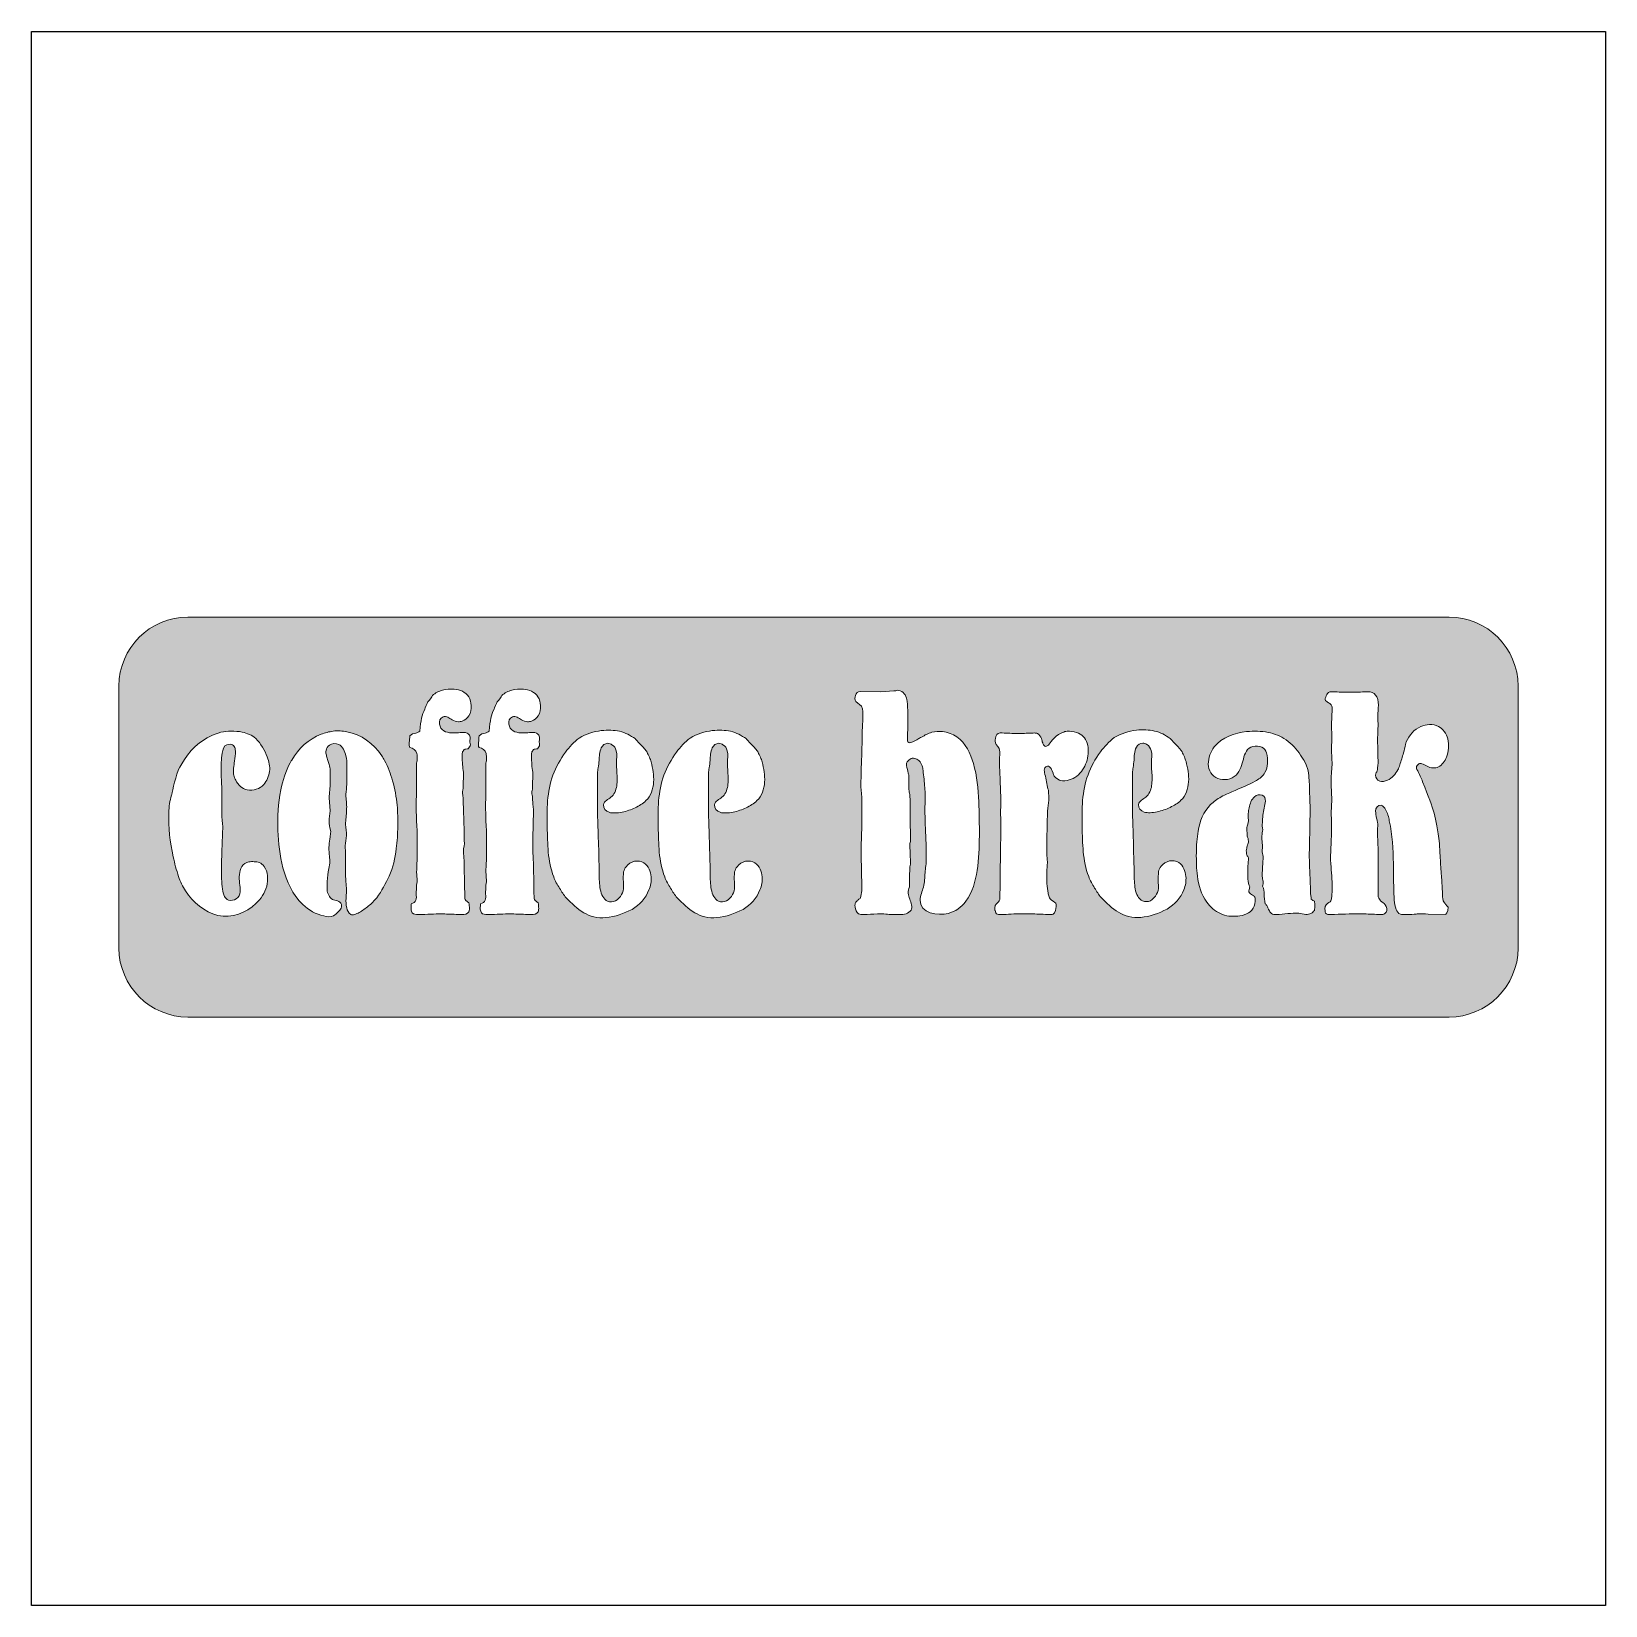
# Model space of a CAD drawing. Header units: inches. Extents: x 0 to 114, y 0 to 114.
import ezdxf

# ---------------------------------------------------------------- set-up
doc = ezdxf.new("R2010")
doc.units = ezdxf.units.IN
doc.header["$MEASUREMENT"] = 0
doc.layers.add('Image Background', color=7, linetype='Continuous')
doc.layers.add('Layer 1', color=7, linetype='Continuous')
picture_1 = doc.add_image_def('image1.png', size_in_pixel=(1350, 1350))

msp = doc.modelspace()

# ---------------------------------------------------------------- hatches: boundary and pattern name
at = {"layer": 'Layer 1', "true_color": 0xd7b276}
h = msp.add_hatch(color=43, dxfattribs=at)
h.dxf.hatch_style = 2
edge = h.paths.add_edge_path()
edge.add_spline(control_points=[(11.36, 71.78), (8.59, 71.78), (6.35, 69.54), (6.35, 66.77), (6.35, 66.77), (6.35, 47.74), (6.35, 47.74), (6.35, 44.97), (8.59, 42.73), (11.36, 42.73), (11.36, 42.73), (102.94, 42.73), (102.94, 42.73), (105.71, 42.73), (107.95, 44.97), (107.95, 47.74), (107.95, 47.74), (107.95, 66.77), (107.95, 66.77), (107.95, 69.54), (105.71, 71.78), (102.94, 71.78), (102.94, 71.78), (11.36, 71.78), (11.36, 71.78)], knot_values=[0, 0, 0, 0, 1, 1, 1, 2, 2, 2, 3, 3, 3, 4, 4, 4, 5, 5, 5, 6, 6, 6, 7, 7, 7, 8, 8, 8, 8], degree=3, periodic=1)
edge = h.paths.add_edge_path()
edge.add_spline(control_points=[(13.95, 62.25), (13.87, 62.02), (13.81, 61.79), (13.8, 61.55), (13.78, 61.34), (13.78, 61.14), (13.77, 60.94), (13.77, 60.65), (13.76, 60.37), (13.77, 60.09), (13.78, 60.04), (13.8, 60.03), (13.8, 59.98), (13.8, 59.89), (13.81, 59.8), (13.81, 59.7), (13.81, 59.35), (13.82, 58.99), (13.82, 58.64), (13.82, 58.11), (13.82, 57.58), (13.84, 57.05), (13.84, 56.92), (13.89, 56.74), (13.89, 56.62), (13.89, 56.62), (13.82, 54.74), (13.82, 54.74), (13.82, 54.39), (13.79, 54.03), (13.8, 53.68), (13.8, 53.37), (13.8, 53.06), (13.81, 52.76), (13.82, 52.51), (13.83, 52.26), (13.87, 52.02), (13.9, 51.84), (13.94, 51.65), (14.02, 51.49), (14.09, 51.37), (14.18, 51.27), (14.31, 51.23), (14.49, 51.17), (14.71, 51.21), (14.86, 51.31), (15.25, 51.56), (15.15, 52.07), (15.11, 52.45), (15.07, 52.85), (15.06, 53.31), (15.28, 53.66), (15.39, 53.84), (15.57, 53.95), (15.78, 54), (15.91, 54.02), (16.04, 54.02), (16.17, 54.01), (16.3, 54.01), (16.42, 53.99), (16.54, 53.95), (16.68, 53.89), (16.81, 53.8), (16.9, 53.67), (17.01, 53.45), (17.13, 53.24), (17.14, 52.99), (17.16, 52.73), (17.14, 52.48), (17.08, 52.23), (16.95, 51.75), (16.66, 51.32), (16.3, 50.98), (15.58, 50.28), (14.53, 49.89), (13.54, 50.11), (12.55, 50.34), (11.74, 51.07), (11.19, 51.9), (10.97, 52.22), (10.8, 52.57), (10.68, 52.94), (10.52, 53.41), (10.4, 53.89), (10.29, 54.37), (10.07, 55.43), (9.93, 56.5), (9.97, 57.58), (9.99, 58.01), (10.04, 58.43), (10.17, 58.84), (10.17, 58.84), (10.42, 59.98), (10.64, 60.64), (10.64, 60.66), (11.35, 62.04), (12.21, 62.65), (12.66, 63), (13.2, 63.26), (13.75, 63.41), (14, 63.47), (14.24, 63.49), (14.49, 63.49), (14.76, 63.49), (15.04, 63.48), (15.31, 63.42), (15.66, 63.35), (16, 63.2), (16.29, 62.97), (16.66, 62.6), (16.93, 62.11), (17.11, 61.62), (17.24, 61.28), (17.34, 60.93), (17.29, 60.57), (17.24, 60.23), (17.1, 59.88), (16.87, 59.62), (16.57, 59.3), (16.11, 59.14), (15.67, 59.23), (15.29, 59.3), (15, 59.59), (14.83, 59.93), (14.77, 60.04), (14.72, 60.16), (14.69, 60.29), (14.68, 60.34), (14.68, 60.38), (14.68, 60.43), (14.68, 60.55), (14.68, 60.68), (14.68, 60.81), (14.69, 60.98), (14.72, 61.15), (14.75, 61.32), (14.78, 61.56), (14.83, 61.81), (14.81, 62.06), (14.8, 62.17), (14.79, 62.29), (14.73, 62.38), (14.67, 62.49), (14.55, 62.54), (14.43, 62.54), (14.34, 62.54), (14.02, 62.54), (13.95, 62.25)], knot_values=[0, 0, 0, 0, 1, 1, 1, 2, 2, 2, 3, 3, 3, 4, 4, 4, 5, 5, 5, 6, 6, 6, 7, 7, 7, 8, 8, 8, 9, 9, 9, 10, 10, 10, 11, 11, 11, 12, 12, 12, 13, 13, 13, 14, 14, 14, 15, 15, 15, 16, 16, 16, 17, 17, 17, 18, 18, 18, 19, 19, 19, 20, 20, 20, 21, 21, 21, 22, 22, 22, 23, 23, 23, 24, 24, 24, 25, 25, 25, 26, 26, 26, 27, 27, 27, 28, 28, 28, 29, 29, 29, 30, 30, 30, 31, 31, 31, 32, 32, 32, 33, 33, 33, 34, 34, 34, 35, 35, 35, 36, 36, 36, 37, 37, 37, 38, 38, 38, 39, 39, 39, 40, 40, 40, 41, 41, 41, 42, 42, 42, 43, 43, 43, 44, 44, 44, 45, 45, 45, 46, 46, 46, 47, 47, 47, 48, 48, 48, 49, 49, 49, 49], degree=3, periodic=1)
edge = h.paths.add_edge_path()
edge.add_spline(control_points=[(25.07, 51.4), (24.89, 51.18), (24.69, 50.98), (24.47, 50.8), (24.26, 50.62), (24.03, 50.46), (23.8, 50.33), (23.68, 50.27), (23.57, 50.21), (23.45, 50.18), (23.36, 50.15), (23.26, 50.14), (23.18, 50.18), (23.01, 50.27), (22.93, 50.49), (22.89, 50.66), (22.84, 50.88), (22.83, 51.11), (22.84, 51.34), (22.85, 51.51), (22.87, 51.69), (22.87, 51.86), (22.88, 52.04), (22.86, 52.21), (22.85, 52.39), (22.8, 52.88), (22.8, 53.38), (22.8, 53.88), (22.8, 53.88), (22.8, 54.69), (22.8, 54.69), (22.8, 54.69), (22.77, 55.17), (22.77, 55.17), (22.8, 55.42), (22.87, 55.66), (22.88, 55.91), (22.9, 56.18), (22.82, 56.44), (22.8, 56.71), (22.82, 57.06), (22.87, 57.4), (22.88, 57.75), (22.9, 58.08), (22.88, 58.42), (22.82, 58.75), (22.86, 59.21), (22.91, 59.68), (22.91, 60.14), (22.91, 60.14), (22.91, 60.95), (22.91, 60.95), (22.91, 61.21), (22.89, 61.46), (22.83, 61.71), (22.76, 62.02), (22.62, 62.39), (22.31, 62.53), (22.1, 62.62), (21.83, 62.61), (21.64, 62.48), (21.51, 62.39), (21.42, 62.24), (21.39, 62.09), (21.35, 62), (21.37, 61.91), (21.39, 61.82), (21.42, 61.72), (21.45, 61.62), (21.48, 61.52), (21.51, 61.42), (21.54, 61.32), (21.57, 61.22), (21.59, 61.17), (21.62, 61.12), (21.62, 61.07), (21.64, 60.95), (21.69, 60.75), (21.69, 60.66), (21.69, 60.66), (21.69, 59.75), (21.69, 59.75), (21.69, 59.41), (21.64, 59), (21.62, 58.66), (21.62, 58.66), (21.69, 57.71), (21.69, 57.71), (21.64, 57.46), (21.62, 57.19), (21.62, 56.94), (21.62, 56.94), (21.62, 56.78), (21.62, 56.78), (21.62, 56.58), (21.71, 56.35), (21.73, 56.17), (21.73, 56.05), (21.7, 55.93), (21.69, 55.81), (21.66, 55.61), (21.63, 55.41), (21.61, 55.21), (21.59, 54.99), (21.6, 54.78), (21.62, 54.56), (21.64, 54.38), (21.66, 54.21), (21.66, 54.03), (21.66, 53.86), (21.63, 53.69), (21.59, 53.52), (21.54, 53.21), (21.51, 52.89), (21.48, 52.57), (21.47, 52.42), (21.46, 52.26), (21.47, 52.1), (21.47, 51.96), (21.48, 51.81), (21.54, 51.67), (21.59, 51.55), (21.67, 51.42), (21.77, 51.33), (21.87, 51.25), (22, 51.23), (22.13, 51.2), (22.27, 51.17), (22.38, 51.12), (22.46, 51), (22.53, 50.89), (22.54, 50.77), (22.49, 50.65), (22.43, 50.53), (22.34, 50.43), (22.24, 50.34), (22.15, 50.25), (22.05, 50.16), (21.94, 50.09), (21.72, 49.97), (21.46, 50.02), (21.23, 50.07), (20.65, 50.19), (20.14, 50.5), (19.71, 50.9), (18.96, 51.62), (18.52, 52.58), (18.26, 53.57), (18.03, 54.45), (17.92, 55.37), (17.89, 56.28), (17.85, 57.26), (17.9, 58.25), (18.1, 59.22), (18.25, 59.9), (18.46, 60.58), (18.79, 61.2), (18.82, 61.25), (18.85, 61.34), (18.9, 61.38), (19.38, 62.23), (20.12, 62.92), (21.03, 63.27), (21.32, 63.38), (21.61, 63.45), (21.91, 63.49), (22.24, 63.54), (22.57, 63.51), (22.89, 63.45), (23.94, 63.26), (24.85, 62.6), (25.43, 61.71), (25.5, 61.6), (25.57, 61.48), (25.63, 61.36), (25.9, 60.9), (26.08, 60.39), (26.22, 59.88), (26.38, 59.3), (26.49, 58.71), (26.55, 58.12), (26.6, 57.61), (26.61, 57.09), (26.6, 56.58), (26.59, 56.04), (26.56, 55.5), (26.49, 54.96), (26.41, 54.28), (26.27, 53.59), (25.97, 52.97), (25.7, 52.43), (25.45, 51.88), (25.07, 51.4)], knot_values=[0, 0, 0, 0, 1, 1, 1, 2, 2, 2, 3, 3, 3, 4, 4, 4, 5, 5, 5, 6, 6, 6, 7, 7, 7, 8, 8, 8, 9, 9, 9, 10, 10, 10, 11, 11, 11, 12, 12, 12, 13, 13, 13, 14, 14, 14, 15, 15, 15, 16, 16, 16, 17, 17, 17, 18, 18, 18, 19, 19, 19, 20, 20, 20, 21, 21, 21, 22, 22, 22, 23, 23, 23, 24, 24, 24, 25, 25, 25, 26, 26, 26, 27, 27, 27, 28, 28, 28, 29, 29, 29, 30, 30, 30, 31, 31, 31, 32, 32, 32, 33, 33, 33, 34, 34, 34, 35, 35, 35, 36, 36, 36, 37, 37, 37, 38, 38, 38, 39, 39, 39, 40, 40, 40, 41, 41, 41, 42, 42, 42, 43, 43, 43, 44, 44, 44, 45, 45, 45, 46, 46, 46, 47, 47, 47, 48, 48, 48, 49, 49, 49, 50, 50, 50, 51, 51, 51, 52, 52, 52, 53, 53, 53, 54, 54, 54, 55, 55, 55, 56, 56, 56, 57, 57, 57, 58, 58, 58, 59, 59, 59, 60, 60, 60, 61, 61, 61, 62, 62, 62, 63, 63, 63, 64, 64, 64, 64], degree=3, periodic=1)
edge = h.paths.add_edge_path()
edge.add_spline(control_points=[(31.14, 63.39), (31.31, 63.4), (31.49, 63.43), (31.64, 63.35), (31.73, 63.3), (31.8, 63.23), (31.83, 63.14), (31.87, 63.04), (31.87, 62.94), (31.84, 62.84), (31.83, 62.79), (31.82, 62.75), (31.83, 62.7), (31.84, 62.64), (31.87, 62.57), (31.87, 62.51), (31.86, 62.41), (31.78, 62.29), (31.71, 62.22), (31.62, 62.2), (31.46, 62.2), (31.41, 62.15), (31.39, 62.11), (31.37, 62.06), (31.34, 62.04), (31.28, 62.01), (31.28, 61.87), (31.28, 61.81), (31.28, 61.78), (31.28, 61.74), (31.28, 61.7), (31.28, 61.48), (31.29, 61.26), (31.3, 61.04), (31.3, 60.91), (31.37, 60.66), (31.37, 60.52), (31.37, 60.52), (31.34, 59.37), (31.34, 59.37), (31.34, 59.28), (31.32, 59.21), (31.31, 59.13), (31.29, 59.04), (31.3, 58.96), (31.32, 58.88), (31.33, 58.81), (31.34, 58.75), (31.35, 58.68), (31.35, 58.6), (31.35, 58.52), (31.35, 58.44), (31.36, 58.12), (31.37, 57.81), (31.38, 57.49), (31.4, 56.82), (31.42, 56.15), (31.43, 55.48), (31.43, 55.43), (31.44, 55.38), (31.44, 55.33), (31.41, 55.09), (31.34, 54.83), (31.37, 54.59), (31.4, 54.38), (31.41, 54.18), (31.41, 53.97), (31.41, 53.97), (31.44, 52.13), (31.44, 52.13), (31.44, 52.13), (31.46, 51.72), (31.46, 51.72), (31.46, 51.34), (31.46, 51.29), (31.55, 51.2), (31.55, 51.2), (31.75, 51.02), (31.75, 51.02), (31.8, 50.89), (31.8, 50.75), (31.8, 50.61), (31.8, 50.53), (31.79, 50.45), (31.76, 50.37), (31.68, 50.19), (31.44, 50.18), (31.27, 50.18), (30.89, 50.18), (30.52, 50.2), (30.14, 50.21), (29.96, 50.22), (29.78, 50.23), (29.6, 50.23), (29.05, 50.21), (28.51, 50.18), (27.96, 50.18), (27.79, 50.18), (27.64, 50.24), (27.59, 50.42), (27.56, 50.51), (27.56, 50.6), (27.56, 50.7), (27.56, 50.76), (27.57, 50.82), (27.57, 50.88), (27.58, 50.9), (27.58, 50.95), (27.6, 50.98), (27.74, 51.01), (27.87, 51.07), (27.92, 51.21), (27.97, 51.35), (27.94, 51.52), (27.94, 51.66), (27.94, 51.89), (27.95, 52.11), (27.97, 52.34), (27.97, 52.42), (28.02, 52.51), (28.01, 52.6), (28.01, 52.69), (28, 52.79), (27.99, 52.88), (27.96, 53.14), (27.97, 53.39), (27.98, 53.64), (27.99, 53.95), (28.01, 54.26), (28.01, 54.56), (28.01, 54.76), (28.01, 54.95), (28.01, 55.15), (28.01, 55.49), (28.01, 55.84), (28.01, 56.19), (28.01, 56.4), (27.97, 56.69), (27.97, 56.89), (27.94, 57.36), (27.94, 57.83), (27.94, 58.3), (27.94, 58.6), (27.96, 58.9), (27.96, 59.2), (27.97, 59.35), (27.97, 59.49), (27.97, 59.64), (27.97, 59.64), (27.97, 61.18), (27.97, 61.18), (27.97, 61.24), (27.98, 61.28), (28, 61.33), (28.02, 61.39), (28.01, 61.46), (28.01, 61.51), (28.01, 61.63), (28.01, 61.75), (27.98, 61.87), (27.92, 62.12), (27.71, 62.25), (27.47, 62.31), (27.45, 62.35), (27.43, 62.4), (27.42, 62.44), (27.41, 62.51), (27.43, 62.59), (27.43, 62.67), (27.45, 62.83), (27.47, 62.99), (27.47, 63.15), (27.59, 63.27), (27.75, 63.33), (27.91, 63.35), (27.96, 63.36), (28, 63.36), (28.04, 63.39), (28.09, 63.42), (28.15, 63.45), (28.19, 63.49), (28.28, 64.29), (28.33, 64.65), (28.56, 65.08), (28.56, 65.17), (28.74, 65.53), (28.78, 65.62), (28.9, 65.69), (29.08, 65.99), (29.12, 66.08), (29.32, 66.27), (29.58, 66.39), (29.84, 66.47), (30.12, 66.55), (30.4, 66.57), (30.69, 66.54), (31.1, 66.5), (31.52, 66.35), (31.75, 65.99), (31.87, 65.8), (31.92, 65.57), (31.93, 65.35), (31.95, 65.09), (31.9, 64.83), (31.75, 64.61), (31.64, 64.43), (31.47, 64.29), (31.27, 64.22), (31.18, 64.19), (31.09, 64.17), (31, 64.17), (30.84, 64.18), (30.69, 64.26), (30.55, 64.32), (30.5, 64.35), (30.44, 64.37), (30.39, 64.4), (30.3, 64.46), (30.18, 64.55), (30.06, 64.56), (29.95, 64.57), (29.83, 64.52), (29.75, 64.44), (29.59, 64.29), (29.6, 64.04), (29.67, 63.85), (29.81, 63.45), (30.27, 63.36), (30.64, 63.36), (30.81, 63.36), (30.98, 63.38), (31.14, 63.39)], knot_values=[0, 0, 0, 0, 1, 1, 1, 2, 2, 2, 3, 3, 3, 4, 4, 4, 5, 5, 5, 6, 6, 6, 7, 7, 7, 8, 8, 8, 9, 9, 9, 10, 10, 10, 11, 11, 11, 12, 12, 12, 13, 13, 13, 14, 14, 14, 15, 15, 15, 16, 16, 16, 17, 17, 17, 18, 18, 18, 19, 19, 19, 20, 20, 20, 21, 21, 21, 22, 22, 22, 23, 23, 23, 24, 24, 24, 25, 25, 25, 26, 26, 26, 27, 27, 27, 28, 28, 28, 29, 29, 29, 30, 30, 30, 31, 31, 31, 32, 32, 32, 33, 33, 33, 34, 34, 34, 35, 35, 35, 36, 36, 36, 37, 37, 37, 38, 38, 38, 39, 39, 39, 40, 40, 40, 41, 41, 41, 42, 42, 42, 43, 43, 43, 44, 44, 44, 45, 45, 45, 46, 46, 46, 47, 47, 47, 48, 48, 48, 49, 49, 49, 50, 50, 50, 51, 51, 51, 52, 52, 52, 53, 53, 53, 54, 54, 54, 55, 55, 55, 56, 56, 56, 57, 57, 57, 58, 58, 58, 59, 59, 59, 60, 60, 60, 61, 61, 61, 62, 62, 62, 63, 63, 63, 64, 64, 64, 65, 65, 65, 66, 66, 66, 67, 67, 67, 68, 68, 68, 69, 69, 69, 70, 70, 70, 71, 71, 71, 72, 72, 72, 73, 73, 73, 74, 74, 74, 75, 75, 75, 76, 76, 76, 77, 77, 77, 77], degree=3, periodic=1)
edge = h.paths.add_edge_path()
edge.add_spline(control_points=[(36.17, 63.39), (36.34, 63.4), (36.52, 63.43), (36.67, 63.35), (36.76, 63.3), (36.83, 63.23), (36.87, 63.14), (36.91, 63.04), (36.9, 62.94), (36.88, 62.84), (36.86, 62.79), (36.85, 62.75), (36.86, 62.7), (36.87, 62.64), (36.91, 62.57), (36.9, 62.51), (36.89, 62.41), (36.81, 62.29), (36.74, 62.22), (36.65, 62.2), (36.49, 62.2), (36.45, 62.15), (36.42, 62.11), (36.4, 62.06), (36.38, 62.04), (36.32, 62.01), (36.31, 61.87), (36.31, 61.81), (36.31, 61.78), (36.31, 61.74), (36.31, 61.7), (36.31, 61.48), (36.32, 61.26), (36.33, 61.04), (36.33, 60.91), (36.4, 60.66), (36.4, 60.52), (36.4, 60.52), (36.38, 59.37), (36.38, 59.37), (36.38, 59.24), (36.33, 59.13), (36.33, 59.01), (36.34, 58.9), (36.38, 58.8), (36.38, 58.7), (36.38, 58.59), (36.39, 58.49), (36.4, 58.38), (36.41, 58.13), (36.45, 57.87), (36.45, 57.62), (36.45, 57.62), (36.42, 56.8), (36.42, 56.8), (36.42, 56.18), (36.41, 55.56), (36.4, 54.94), (36.4, 54.83), (36.39, 54.71), (36.41, 54.6), (36.43, 54.39), (36.44, 54.18), (36.45, 53.97), (36.45, 53.97), (36.47, 52.13), (36.47, 52.13), (36.47, 52.13), (36.49, 51.72), (36.49, 51.72), (36.49, 51.34), (36.49, 51.29), (36.58, 51.2), (36.58, 51.2), (36.79, 51.02), (36.79, 51.02), (36.83, 50.89), (36.83, 50.75), (36.83, 50.61), (36.83, 50.53), (36.82, 50.45), (36.79, 50.37), (36.71, 50.19), (36.47, 50.18), (36.31, 50.18), (35.93, 50.18), (35.54, 50.2), (35.16, 50.21), (34.99, 50.22), (34.81, 50.23), (34.63, 50.23), (34.09, 50.21), (33.54, 50.18), (33, 50.18), (32.82, 50.18), (32.67, 50.24), (32.62, 50.42), (32.59, 50.51), (32.59, 50.6), (32.59, 50.7), (32.59, 50.76), (32.6, 50.82), (32.61, 50.88), (32.61, 50.9), (32.62, 50.95), (32.64, 50.98), (32.77, 51.01), (32.91, 51.07), (32.95, 51.21), (33, 51.35), (32.98, 51.52), (32.98, 51.66), (32.98, 51.89), (32.98, 52.11), (33, 52.34), (33, 52.42), (33.05, 52.51), (33.04, 52.6), (33.04, 52.69), (33.03, 52.79), (33.02, 52.88), (33, 53.14), (33, 53.39), (33.01, 53.64), (33.03, 53.95), (33.05, 54.26), (33.05, 54.56), (33.05, 54.76), (33.05, 54.95), (33.05, 55.15), (33.05, 55.49), (33.05, 55.84), (33.05, 56.19), (33.05, 56.4), (33, 56.69), (33, 56.89), (32.98, 57.36), (32.98, 57.83), (32.98, 58.3), (32.98, 58.6), (32.99, 58.9), (33, 59.2), (33, 59.35), (33, 59.49), (33, 59.64), (33, 59.64), (33, 61.18), (33, 61.18), (33, 61.24), (33.02, 61.28), (33.04, 61.33), (33.05, 61.39), (33.05, 61.46), (33.05, 61.51), (33.04, 61.63), (33.04, 61.75), (33.01, 61.87), (32.95, 62.12), (32.74, 62.25), (32.5, 62.31), (32.48, 62.35), (32.46, 62.4), (32.46, 62.44), (32.45, 62.51), (32.46, 62.59), (32.47, 62.67), (32.48, 62.83), (32.5, 62.99), (32.5, 63.15), (32.62, 63.27), (32.79, 63.33), (32.95, 63.35), (33, 63.36), (33.03, 63.36), (33.07, 63.39), (33.13, 63.42), (33.18, 63.45), (33.23, 63.49), (33.32, 64.29), (33.36, 64.65), (33.59, 65.08), (33.59, 65.17), (33.77, 65.53), (33.82, 65.62), (33.93, 65.69), (34.11, 65.99), (34.16, 66.08), (34.35, 66.27), (34.62, 66.39), (34.88, 66.47), (35.15, 66.55), (35.44, 66.57), (35.73, 66.54), (36.13, 66.5), (36.55, 66.35), (36.78, 65.99), (36.9, 65.8), (36.95, 65.57), (36.97, 65.35), (36.98, 65.09), (36.93, 64.83), (36.79, 64.61), (36.67, 64.43), (36.5, 64.29), (36.3, 64.22), (36.22, 64.19), (36.12, 64.17), (36.03, 64.17), (35.87, 64.18), (35.72, 64.26), (35.58, 64.32), (35.53, 64.35), (35.48, 64.37), (35.43, 64.4), (35.33, 64.46), (35.22, 64.55), (35.1, 64.56), (34.98, 64.57), (34.87, 64.52), (34.79, 64.44), (34.62, 64.29), (34.63, 64.04), (34.7, 63.85), (34.85, 63.45), (35.3, 63.36), (35.68, 63.36), (35.84, 63.36), (36.01, 63.38), (36.17, 63.39)], knot_values=[0, 0, 0, 0, 1, 1, 1, 2, 2, 2, 3, 3, 3, 4, 4, 4, 5, 5, 5, 6, 6, 6, 7, 7, 7, 8, 8, 8, 9, 9, 9, 10, 10, 10, 11, 11, 11, 12, 12, 12, 13, 13, 13, 14, 14, 14, 15, 15, 15, 16, 16, 16, 17, 17, 17, 18, 18, 18, 19, 19, 19, 20, 20, 20, 21, 21, 21, 22, 22, 22, 23, 23, 23, 24, 24, 24, 25, 25, 25, 26, 26, 26, 27, 27, 27, 28, 28, 28, 29, 29, 29, 30, 30, 30, 31, 31, 31, 32, 32, 32, 33, 33, 33, 34, 34, 34, 35, 35, 35, 36, 36, 36, 37, 37, 37, 38, 38, 38, 39, 39, 39, 40, 40, 40, 41, 41, 41, 42, 42, 42, 43, 43, 43, 44, 44, 44, 45, 45, 45, 46, 46, 46, 47, 47, 47, 48, 48, 48, 49, 49, 49, 50, 50, 50, 51, 51, 51, 52, 52, 52, 53, 53, 53, 54, 54, 54, 55, 55, 55, 56, 56, 56, 57, 57, 57, 58, 58, 58, 59, 59, 59, 60, 60, 60, 61, 61, 61, 62, 62, 62, 63, 63, 63, 64, 64, 64, 65, 65, 65, 66, 66, 66, 67, 67, 67, 68, 68, 68, 69, 69, 69, 70, 70, 70, 71, 71, 71, 72, 72, 72, 73, 73, 73, 74, 74, 74, 75, 75, 75, 76, 76, 76, 76], degree=3, periodic=1)
edge = h.paths.add_edge_path()
edge.add_spline(control_points=[(42.46, 62.07), (42.42, 62.25), (42.31, 62.41), (42.15, 62.51), (42.07, 62.56), (41.96, 62.61), (41.85, 62.61), (41.64, 62.6), (41.48, 62.47), (41.38, 62.29), (41.31, 62.15), (41.27, 61.98), (41.25, 61.81), (41.23, 61.67), (41.24, 61.52), (41.22, 61.37), (41.2, 61.19), (41.18, 61.02), (41.15, 60.84), (41.13, 60.7), (41.1, 60.57), (41.1, 60.43), (41.1, 60.43), (41.1, 57.74), (41.1, 57.74), (41.1, 57.27), (41.13, 56.8), (41.14, 56.33), (41.17, 55.56), (41.19, 54.8), (41.21, 54.03), (41.22, 53.76), (41.22, 53.48), (41.23, 53.21), (41.23, 53), (41.23, 52.78), (41.24, 52.57), (41.26, 52.2), (41.31, 51.81), (41.49, 51.48), (41.56, 51.34), (41.68, 51.21), (41.83, 51.14), (42.01, 51.06), (42.23, 51.08), (42.4, 51.16), (42.6, 51.25), (42.75, 51.43), (42.85, 51.63), (42.94, 51.8), (43, 51.99), (43, 52.18), (43, 52.18), (42.98, 52.56), (42.98, 52.56), (42.98, 52.8), (42.96, 53.04), (43, 53.28), (43.03, 53.42), (43.09, 53.54), (43.19, 53.65), (43.35, 53.84), (43.54, 54), (43.79, 54.04), (44.02, 54.09), (44.27, 54.05), (44.47, 53.92), (44.81, 53.71), (44.95, 53.29), (44.99, 52.91), (45.02, 52.59), (44.96, 52.27), (44.84, 51.96), (44.61, 51.36), (44.16, 50.87), (43.61, 50.55), (43.01, 50.25), (42.38, 50), (41.71, 49.95), (41.42, 49.92), (41.12, 49.93), (40.83, 50), (40.57, 50.07), (40.33, 50.18), (40.1, 50.31), (39.62, 50.6), (39.22, 50.99), (38.83, 51.38), (38.65, 51.6), (38.5, 51.84), (38.35, 52.08), (38.18, 52.34), (38.03, 52.62), (37.92, 52.91), (37.7, 53.48), (37.59, 54.1), (37.53, 54.7), (37.48, 55.32), (37.47, 55.93), (37.45, 56.54), (37.44, 57.17), (37.43, 57.8), (37.48, 58.43), (37.54, 59.07), (37.65, 59.7), (37.87, 60.3), (38.09, 60.89), (38.4, 61.45), (38.77, 61.96), (39.06, 62.35), (39.39, 62.7), (39.78, 62.99), (40.25, 63.3), (40.83, 63.47), (41.38, 63.53), (41.61, 63.56), (41.85, 63.56), (42.08, 63.56), (42.29, 63.55), (42.5, 63.53), (42.71, 63.48), (43.12, 63.38), (43.49, 63.18), (43.84, 62.95), (43.84, 62.93), (44.61, 62.15), (44.7, 61.97), (44.75, 61.85), (44.83, 61.73), (44.88, 61.6), (44.93, 61.49), (44.96, 61.38), (44.99, 61.26), (45.06, 61.02), (45.11, 60.78), (45.14, 60.54), (45.21, 60.05), (45.21, 59.53), (45.02, 59.06), (44.93, 58.83), (44.8, 58.62), (44.62, 58.45), (44.4, 58.23), (44.12, 58.06), (43.84, 57.93), (43.54, 57.79), (43.22, 57.68), (42.89, 57.61), (42.72, 57.58), (42.55, 57.56), (42.38, 57.55), (42.23, 57.55), (42.08, 57.55), (41.94, 57.6), (41.72, 57.68), (41.5, 57.89), (41.54, 58.14), (41.59, 58.43), (41.89, 58.52), (42.08, 58.69), (42.2, 58.78), (42.29, 58.92), (42.35, 59.05), (42.43, 59.2), (42.47, 59.35), (42.5, 59.51), (42.55, 59.85), (42.53, 60.2), (42.51, 60.54), (42.49, 60.76), (42.48, 60.98), (42.48, 61.2), (42.48, 61.49), (42.54, 61.79), (42.46, 62.07)], knot_values=[0, 0, 0, 0, 1, 1, 1, 2, 2, 2, 3, 3, 3, 4, 4, 4, 5, 5, 5, 6, 6, 6, 7, 7, 7, 8, 8, 8, 9, 9, 9, 10, 10, 10, 11, 11, 11, 12, 12, 12, 13, 13, 13, 14, 14, 14, 15, 15, 15, 16, 16, 16, 17, 17, 17, 18, 18, 18, 19, 19, 19, 20, 20, 20, 21, 21, 21, 22, 22, 22, 23, 23, 23, 24, 24, 24, 25, 25, 25, 26, 26, 26, 27, 27, 27, 28, 28, 28, 29, 29, 29, 30, 30, 30, 31, 31, 31, 32, 32, 32, 33, 33, 33, 34, 34, 34, 35, 35, 35, 36, 36, 36, 37, 37, 37, 38, 38, 38, 39, 39, 39, 40, 40, 40, 41, 41, 41, 42, 42, 42, 43, 43, 43, 44, 44, 44, 45, 45, 45, 46, 46, 46, 47, 47, 47, 48, 48, 48, 49, 49, 49, 50, 50, 50, 51, 51, 51, 52, 52, 52, 53, 53, 53, 54, 54, 54, 55, 55, 55, 56, 56, 56, 57, 57, 57, 58, 58, 58, 58], degree=3, periodic=1)
edge = h.paths.add_edge_path()
edge.add_spline(control_points=[(50.52, 62.07), (50.48, 62.25), (50.37, 62.41), (50.21, 62.51), (50.13, 62.56), (50.02, 62.61), (49.91, 62.61), (49.7, 62.6), (49.54, 62.47), (49.44, 62.29), (49.37, 62.15), (49.33, 61.98), (49.31, 61.81), (49.29, 61.67), (49.3, 61.52), (49.28, 61.37), (49.26, 61.19), (49.24, 61.02), (49.21, 60.84), (49.19, 60.7), (49.16, 60.57), (49.16, 60.43), (49.16, 60.43), (49.16, 57.74), (49.16, 57.74), (49.16, 57.27), (49.19, 56.8), (49.2, 56.33), (49.23, 55.56), (49.25, 54.8), (49.27, 54.03), (49.28, 53.76), (49.28, 53.48), (49.29, 53.21), (49.29, 53), (49.29, 52.78), (49.3, 52.57), (49.32, 52.2), (49.37, 51.81), (49.55, 51.48), (49.62, 51.34), (49.74, 51.21), (49.89, 51.14), (50.07, 51.06), (50.29, 51.08), (50.46, 51.16), (50.66, 51.25), (50.81, 51.43), (50.91, 51.63), (51, 51.8), (51.06, 51.99), (51.06, 52.18), (51.06, 52.18), (51.04, 52.56), (51.04, 52.56), (51.04, 52.8), (51.02, 53.04), (51.06, 53.28), (51.09, 53.42), (51.15, 53.54), (51.25, 53.65), (51.41, 53.84), (51.6, 54), (51.85, 54.04), (52.08, 54.09), (52.33, 54.05), (52.53, 53.92), (52.87, 53.71), (53.01, 53.29), (53.05, 52.91), (53.08, 52.59), (53.02, 52.27), (52.9, 51.96), (52.67, 51.36), (52.22, 50.87), (51.67, 50.55), (51.07, 50.25), (50.44, 50), (49.77, 49.95), (49.48, 49.92), (49.18, 49.93), (48.89, 50), (48.63, 50.07), (48.39, 50.18), (48.16, 50.31), (47.68, 50.6), (47.28, 50.99), (46.89, 51.38), (46.71, 51.6), (46.56, 51.84), (46.41, 52.08), (46.24, 52.34), (46.1, 52.62), (45.98, 52.91), (45.76, 53.48), (45.65, 54.1), (45.59, 54.7), (45.54, 55.32), (45.53, 55.93), (45.51, 56.54), (45.5, 57.17), (45.49, 57.8), (45.54, 58.43), (45.6, 59.07), (45.71, 59.7), (45.93, 60.3), (46.15, 60.89), (46.46, 61.45), (46.83, 61.96), (47.12, 62.35), (47.45, 62.7), (47.84, 62.99), (48.31, 63.3), (48.89, 63.47), (49.44, 63.53), (49.67, 63.56), (49.91, 63.56), (50.14, 63.56), (50.35, 63.55), (50.56, 63.53), (50.77, 63.48), (51.18, 63.38), (51.55, 63.18), (51.9, 62.95), (51.9, 62.93), (52.67, 62.15), (52.76, 61.97), (52.81, 61.85), (52.89, 61.73), (52.94, 61.6), (52.99, 61.49), (53.02, 61.38), (53.05, 61.26), (53.12, 61.02), (53.17, 60.78), (53.2, 60.54), (53.27, 60.05), (53.27, 59.53), (53.08, 59.06), (53, 58.83), (52.86, 58.62), (52.68, 58.45), (52.46, 58.23), (52.18, 58.06), (51.9, 57.93), (51.6, 57.79), (51.28, 57.68), (50.95, 57.61), (50.78, 57.58), (50.61, 57.56), (50.44, 57.55), (50.3, 57.55), (50.14, 57.55), (50, 57.6), (49.78, 57.68), (49.56, 57.89), (49.6, 58.14), (49.65, 58.43), (49.95, 58.52), (50.14, 58.69), (50.26, 58.78), (50.35, 58.92), (50.41, 59.05), (50.49, 59.2), (50.53, 59.35), (50.56, 59.51), (50.61, 59.85), (50.59, 60.2), (50.57, 60.54), (50.55, 60.76), (50.54, 60.98), (50.54, 61.2), (50.54, 61.49), (50.6, 61.79), (50.52, 62.07)], knot_values=[0, 0, 0, 0, 1, 1, 1, 2, 2, 2, 3, 3, 3, 4, 4, 4, 5, 5, 5, 6, 6, 6, 7, 7, 7, 8, 8, 8, 9, 9, 9, 10, 10, 10, 11, 11, 11, 12, 12, 12, 13, 13, 13, 14, 14, 14, 15, 15, 15, 16, 16, 16, 17, 17, 17, 18, 18, 18, 19, 19, 19, 20, 20, 20, 21, 21, 21, 22, 22, 22, 23, 23, 23, 24, 24, 24, 25, 25, 25, 26, 26, 26, 27, 27, 27, 28, 28, 28, 29, 29, 29, 30, 30, 30, 31, 31, 31, 32, 32, 32, 33, 33, 33, 34, 34, 34, 35, 35, 35, 36, 36, 36, 37, 37, 37, 38, 38, 38, 39, 39, 39, 40, 40, 40, 41, 41, 41, 42, 42, 42, 43, 43, 43, 44, 44, 44, 45, 45, 45, 46, 46, 46, 47, 47, 47, 48, 48, 48, 49, 49, 49, 50, 50, 50, 51, 51, 51, 52, 52, 52, 53, 53, 53, 54, 54, 54, 55, 55, 55, 56, 56, 56, 57, 57, 57, 58, 58, 58, 58], degree=3, periodic=1)
edge = h.paths.add_edge_path()
edge.add_spline(control_points=[(64.53, 51.23), (64.54, 51.56), (64.69, 51.86), (64.77, 52.17), (64.86, 52.51), (64.87, 52.86), (64.89, 53.2), (64.91, 53.55), (64.98, 53.89), (64.98, 54.25), (64.98, 54.61), (64.97, 54.97), (64.96, 55.33), (64.93, 56.07), (64.9, 56.8), (64.88, 57.54), (64.88, 57.84), (64.88, 58.14), (64.89, 58.45), (64.89, 58.5), (64.88, 58.59), (64.9, 58.63), (64.91, 58.64), (64.9, 58.66), (64.9, 58.67), (64.9, 58.73), (64.9, 58.79), (64.9, 58.85), (64.89, 59.03), (64.88, 59.21), (64.86, 59.39), (64.83, 59.81), (64.8, 60.22), (64.74, 60.64), (64.73, 60.75), (64.71, 60.87), (64.68, 60.98), (64.6, 61.17), (64.5, 61.37), (64.3, 61.46), (64.2, 61.51), (64.07, 61.53), (63.96, 61.52), (63.85, 61.51), (63.75, 61.44), (63.68, 61.36), (63.63, 61.31), (63.56, 61.24), (63.54, 61.16), (63.53, 61.11), (63.54, 61.05), (63.55, 61), (63.57, 60.81), (63.63, 60.62), (63.67, 60.44), (63.68, 60.4), (63.69, 60.36), (63.7, 60.32), (63.7, 59.98), (63.7, 59.62), (63.72, 59.25), (63.72, 59.13), (63.76, 59.01), (63.78, 58.89), (63.8, 58.76), (63.79, 58.62), (63.8, 58.48), (63.81, 58.2), (63.82, 57.92), (63.81, 57.63), (63.8, 57.3), (63.79, 56.98), (63.8, 56.65), (63.81, 56.43), (63.83, 56.21), (63.83, 55.99), (63.84, 55.89), (63.84, 55.8), (63.83, 55.71), (63.83, 55.63), (63.83, 55.55), (63.82, 55.47), (63.81, 55.43), (63.81, 55.37), (63.79, 55.33), (63.79, 55.33), (63.81, 54.49), (63.81, 54.49), (63.81, 54.31), (63.84, 54.08), (63.84, 53.9), (63.81, 53.81), (63.79, 53.67), (63.79, 53.56), (63.77, 53.23), (63.73, 52.89), (63.76, 52.56), (63.78, 52.39), (63.77, 52.24), (63.72, 52.07), (63.67, 51.92), (63.65, 51.78), (63.68, 51.61), (63.74, 51.33), (63.9, 51.06), (63.93, 50.77), (63.94, 50.64), (63.9, 50.51), (63.81, 50.41), (63.59, 50.19), (63.21, 50.17), (62.92, 50.17), (62.58, 50.16), (62.24, 50.19), (61.9, 50.22), (61.83, 50.22), (61.76, 50.23), (61.68, 50.23), (61.35, 50.21), (61.01, 50.2), (60.68, 50.19), (60.53, 50.18), (60.37, 50.17), (60.22, 50.19), (60.11, 50.2), (60.01, 50.25), (59.95, 50.33), (59.83, 50.48), (59.8, 50.67), (59.8, 50.85), (59.81, 50.92), (59.8, 51.03), (59.86, 51.08), (59.92, 51.14), (59.98, 51.19), (60.04, 51.25), (60.09, 51.29), (60.15, 51.35), (60.21, 51.38), (60.28, 51.73), (60.31, 52.08), (60.3, 52.44), (60.29, 52.62), (60.28, 52.8), (60.27, 52.98), (60.26, 53.44), (60.26, 53.9), (60.26, 54.35), (60.25, 54.82), (60.25, 55.29), (60.27, 55.75), (60.3, 56.57), (60.31, 57.38), (60.3, 58.2), (60.29, 58.56), (60.29, 58.93), (60.24, 59.29), (60.23, 59.41), (60.23, 59.52), (60.23, 59.64), (60.24, 59.95), (60.24, 60.25), (60.25, 60.56), (60.27, 61.32), (60.3, 62.08), (60.32, 62.85), (60.32, 63.15), (60.33, 63.46), (60.34, 63.76), (60.35, 63.89), (60.35, 64.02), (60.36, 64.15), (60.36, 64.17), (60.36, 64.2), (60.37, 64.22), (60.37, 64.23), (60.37, 64.24), (60.37, 64.25), (60.37, 64.34), (60.37, 64.43), (60.37, 64.52), (60.37, 64.77), (60.4, 65.07), (60.28, 65.31), (60.28, 65.31), (59.85, 65.65), (59.85, 65.65), (59.77, 65.77), (59.79, 65.96), (59.83, 66.09), (59.88, 66.26), (60.01, 66.37), (60.19, 66.37), (60.19, 66.37), (61.68, 66.35), (61.68, 66.35), (61.68, 66.35), (62.61, 66.42), (62.61, 66.42), (62.73, 66.42), (62.79, 66.44), (62.86, 66.46), (63.18, 66.46), (63.47, 66.21), (63.54, 65.9), (63.63, 65.62), (63.63, 65.06), (63.63, 64.01), (63.63, 64.01), (63.61, 62.97), (63.61, 62.97), (63.61, 62.87), (63.6, 62.72), (63.71, 62.67), (63.82, 62.63), (63.91, 62.67), (64.01, 62.71), (64.13, 62.77), (64.25, 62.85), (64.37, 62.92), (64.45, 62.96), (64.54, 63.03), (64.63, 63.06), (64.87, 63.2), (65.12, 63.34), (65.39, 63.41), (65.64, 63.48), (65.9, 63.48), (66.15, 63.46), (66.53, 63.42), (66.89, 63.29), (67.2, 63.08), (67.84, 62.63), (68.19, 61.87), (68.4, 61.14), (68.66, 60.24), (68.75, 59.3), (68.79, 58.37), (68.83, 57.54), (68.83, 56.71), (68.83, 55.88), (68.83, 55.05), (68.8, 54.21), (68.67, 53.38), (68.55, 52.6), (68.34, 51.78), (67.85, 51.14), (67.53, 50.7), (67.08, 50.39), (66.56, 50.26), (65.84, 50.07), (64.49, 50.24), (64.53, 51.23)], knot_values=[0, 0, 0, 0, 1, 1, 1, 2, 2, 2, 3, 3, 3, 4, 4, 4, 5, 5, 5, 6, 6, 6, 7, 7, 7, 8, 8, 8, 9, 9, 9, 10, 10, 10, 11, 11, 11, 12, 12, 12, 13, 13, 13, 14, 14, 14, 15, 15, 15, 16, 16, 16, 17, 17, 17, 18, 18, 18, 19, 19, 19, 20, 20, 20, 21, 21, 21, 22, 22, 22, 23, 23, 23, 24, 24, 24, 25, 25, 25, 26, 26, 26, 27, 27, 27, 28, 28, 28, 29, 29, 29, 30, 30, 30, 31, 31, 31, 32, 32, 32, 33, 33, 33, 34, 34, 34, 35, 35, 35, 36, 36, 36, 37, 37, 37, 38, 38, 38, 39, 39, 39, 40, 40, 40, 41, 41, 41, 42, 42, 42, 43, 43, 43, 44, 44, 44, 45, 45, 45, 46, 46, 46, 47, 47, 47, 48, 48, 48, 49, 49, 49, 50, 50, 50, 51, 51, 51, 52, 52, 52, 53, 53, 53, 54, 54, 54, 55, 55, 55, 56, 56, 56, 57, 57, 57, 58, 58, 58, 59, 59, 59, 60, 60, 60, 61, 61, 61, 62, 62, 62, 63, 63, 63, 64, 64, 64, 65, 65, 65, 66, 66, 66, 67, 67, 67, 68, 68, 68, 69, 69, 69, 70, 70, 70, 71, 71, 71, 72, 72, 72, 73, 73, 73, 74, 74, 74, 75, 75, 75, 76, 76, 76, 77, 77, 77, 78, 78, 78, 79, 79, 79, 80, 80, 80, 81, 81, 81, 82, 82, 82, 83, 83, 83, 84, 84, 84, 84], degree=3, periodic=1)
edge = h.paths.add_edge_path()
edge.add_spline(control_points=[(74.43, 60.07), (74.38, 60.12), (74.31, 60.17), (74.26, 60.23), (74.22, 60.29), (74.2, 60.39), (74.18, 60.45), (74.04, 60.75), (74.09, 60.7), (74.04, 60.79), (73.97, 60.86), (73.88, 60.97), (73.77, 60.95), (73.7, 60.93), (73.63, 60.89), (73.59, 60.83), (73.52, 60.72), (73.55, 60.6), (73.57, 60.48), (73.64, 60.13), (73.72, 59.78), (73.79, 59.42), (73.81, 59.35), (73.82, 59.28), (73.84, 59.21), (73.86, 58.91), (73.88, 58.66), (73.88, 58.48), (73.86, 58.22), (73.8, 57.96), (73.79, 57.69), (73.78, 57.55), (73.77, 57.42), (73.77, 57.28), (73.75, 56.87), (73.75, 56.47), (73.74, 56.06), (73.73, 55.68), (73.73, 55.31), (73.73, 54.93), (73.73, 54.81), (73.72, 54.69), (73.72, 54.57), (73.72, 54.38), (73.76, 54.2), (73.79, 54.01), (73.76, 53.87), (73.75, 53.73), (73.75, 53.59), (73.74, 53.4), (73.73, 53.22), (73.72, 53.04), (73.72, 52.83), (73.73, 52.62), (73.74, 52.42), (73.76, 52.19), (73.78, 51.96), (73.82, 51.74), (73.84, 51.65), (73.86, 51.56), (73.89, 51.47), (73.91, 51.42), (73.93, 51.35), (73.97, 51.31), (73.98, 51.3), (73.99, 51.3), (74, 51.29), (74.04, 51.23), (74.34, 51.04), (74.38, 51), (74.38, 51), (74.4, 50.89), (74.4, 50.89), (74.4, 50.71), (74.39, 50.51), (74.31, 50.35), (74.27, 50.27), (74.21, 50.21), (74.12, 50.19), (74.06, 50.18), (73.99, 50.18), (73.93, 50.18), (73.52, 50.19), (73.11, 50.21), (72.71, 50.22), (72.32, 50.23), (71.92, 50.23), (71.53, 50.22), (71.28, 50.22), (71.02, 50.2), (70.77, 50.19), (70.68, 50.19), (70.58, 50.19), (70.49, 50.19), (70.38, 50.18), (70.25, 50.16), (70.15, 50.2), (70.1, 50.21), (70.05, 50.26), (70.02, 50.3), (70, 50.35), (70.02, 50.45), (69.96, 50.48), (69.96, 50.77), (69.96, 50.93), (70.16, 51.02), (70.25, 51.11), (70.32, 51.24), (70.32, 51.37), (70.32, 51.42), (70.32, 51.47), (70.32, 51.52), (70.32, 51.66), (70.33, 51.8), (70.33, 51.94), (70.33, 52.33), (70.34, 52.71), (70.34, 53.1), (70.36, 53.95), (70.37, 54.79), (70.38, 55.64), (70.39, 56.23), (70.41, 56.82), (70.37, 57.42), (70.37, 57.89), (70.4, 58.37), (70.38, 58.85), (70.37, 59.27), (70.35, 59.69), (70.33, 60.12), (70.32, 60.46), (70.3, 60.8), (70.3, 61.14), (70.3, 61.35), (70.3, 61.55), (70.31, 61.75), (70.32, 61.92), (70.33, 62.08), (70.27, 62.23), (70.24, 62.29), (70.21, 62.34), (70.17, 62.39), (70.12, 62.45), (70.06, 62.5), (70.03, 62.56), (69.96, 62.68), (69.98, 62.84), (70, 62.97), (70.02, 63.17), (70.12, 63.36), (70.34, 63.36), (70.72, 63.36), (71.09, 63.33), (71.46, 63.32), (71.8, 63.31), (72.15, 63.33), (72.49, 63.35), (72.6, 63.35), (72.71, 63.36), (72.83, 63.36), (72.91, 63.36), (72.99, 63.35), (73.06, 63.32), (73.2, 63.25), (73.27, 63.08), (73.34, 62.95), (73.37, 62.84), (73.39, 62.74), (73.43, 62.64), (73.45, 62.57), (73.48, 62.5), (73.53, 62.45), (73.56, 62.41), (73.61, 62.39), (73.66, 62.38), (73.73, 62.38), (73.77, 62.47), (73.84, 62.47), (73.93, 62.61), (74.36, 63.13), (74.49, 63.18), (74.61, 63.26), (74.75, 63.34), (74.88, 63.4), (74.98, 63.44), (75.09, 63.48), (75.2, 63.49), (75.42, 63.51), (75.67, 63.47), (75.88, 63.4), (76.26, 63.28), (76.55, 63), (76.66, 62.61), (76.78, 62.22), (76.76, 61.79), (76.65, 61.39), (76.54, 61), (76.33, 60.61), (76.03, 60.33), (75.71, 60.04), (75.31, 59.89), (74.88, 59.89), (74.71, 59.89), (74.56, 59.96), (74.43, 60.07)], knot_values=[0, 0, 0, 0, 1, 1, 1, 2, 2, 2, 3, 3, 3, 4, 4, 4, 5, 5, 5, 6, 6, 6, 7, 7, 7, 8, 8, 8, 9, 9, 9, 10, 10, 10, 11, 11, 11, 12, 12, 12, 13, 13, 13, 14, 14, 14, 15, 15, 15, 16, 16, 16, 17, 17, 17, 18, 18, 18, 19, 19, 19, 20, 20, 20, 21, 21, 21, 22, 22, 22, 23, 23, 23, 24, 24, 24, 25, 25, 25, 26, 26, 26, 27, 27, 27, 28, 28, 28, 29, 29, 29, 30, 30, 30, 31, 31, 31, 32, 32, 32, 33, 33, 33, 34, 34, 34, 35, 35, 35, 36, 36, 36, 37, 37, 37, 38, 38, 38, 39, 39, 39, 40, 40, 40, 41, 41, 41, 42, 42, 42, 43, 43, 43, 44, 44, 44, 45, 45, 45, 46, 46, 46, 47, 47, 47, 48, 48, 48, 49, 49, 49, 50, 50, 50, 51, 51, 51, 52, 52, 52, 53, 53, 53, 54, 54, 54, 55, 55, 55, 56, 56, 56, 57, 57, 57, 58, 58, 58, 59, 59, 59, 60, 60, 60, 61, 61, 61, 62, 62, 62, 63, 63, 63, 64, 64, 64, 65, 65, 65, 66, 66, 66, 67, 67, 67, 68, 68, 68, 68], degree=3, periodic=1)
edge = h.paths.add_edge_path()
edge.add_spline(control_points=[(81.31, 62.09), (81.26, 62.27), (81.15, 62.43), (81, 62.53), (80.91, 62.59), (80.8, 62.63), (80.7, 62.63), (80.49, 62.63), (80.33, 62.5), (80.23, 62.32), (80.15, 62.17), (80.12, 62), (80.09, 61.84), (80.08, 61.69), (80.08, 61.54), (80.07, 61.39), (80.05, 61.22), (80.02, 61.04), (80, 60.86), (79.98, 60.73), (79.95, 60.59), (79.95, 60.45), (79.95, 60.45), (79.95, 57.76), (79.95, 57.76), (79.95, 57.29), (79.98, 56.82), (79.99, 56.36), (80.01, 55.59), (80.03, 54.82), (80.05, 54.05), (80.06, 53.78), (80.07, 53.51), (80.07, 53.24), (80.08, 53.02), (80.07, 52.81), (80.09, 52.59), (80.11, 52.23), (80.15, 51.83), (80.33, 51.51), (80.41, 51.36), (80.52, 51.23), (80.68, 51.17), (80.86, 51.09), (81.07, 51.1), (81.25, 51.18), (81.45, 51.28), (81.6, 51.46), (81.7, 51.65), (81.78, 51.82), (81.85, 52.01), (81.85, 52.2), (81.85, 52.2), (81.82, 52.59), (81.82, 52.59), (81.82, 52.82), (81.81, 53.07), (81.85, 53.3), (81.87, 53.44), (81.94, 53.57), (82.03, 53.68), (82.19, 53.86), (82.39, 54.02), (82.63, 54.07), (82.86, 54.11), (83.12, 54.07), (83.32, 53.95), (83.65, 53.73), (83.79, 53.31), (83.83, 52.94), (83.86, 52.61), (83.8, 52.29), (83.69, 51.98), (83.46, 51.38), (83.01, 50.9), (82.46, 50.57), (81.86, 50.27), (81.23, 50.02), (80.56, 49.97), (80.26, 49.94), (79.97, 49.95), (79.68, 50.03), (79.42, 50.09), (79.17, 50.2), (78.94, 50.34), (78.47, 50.62), (78.06, 51.02), (77.67, 51.41), (77.49, 51.62), (77.35, 51.86), (77.2, 52.1), (77.03, 52.37), (76.88, 52.64), (76.77, 52.94), (76.54, 53.51), (76.44, 54.12), (76.38, 54.73), (76.32, 55.34), (76.31, 55.95), (76.3, 56.57), (76.28, 57.2), (76.28, 57.83), (76.33, 58.46), (76.39, 59.09), (76.5, 59.72), (76.72, 60.32), (76.93, 60.91), (77.25, 61.48), (77.62, 61.98), (77.9, 62.37), (78.24, 62.72), (78.63, 63.02), (79.1, 63.32), (79.68, 63.49), (80.23, 63.56), (80.46, 63.59), (80.69, 63.59), (80.93, 63.58), (81.14, 63.57), (81.35, 63.55), (81.56, 63.5), (81.96, 63.41), (82.34, 63.2), (82.68, 62.97), (82.68, 62.95), (83.46, 62.18), (83.55, 62), (83.6, 61.87), (83.67, 61.75), (83.73, 61.62), (83.77, 61.52), (83.8, 61.4), (83.84, 61.29), (83.9, 61.05), (83.96, 60.8), (83.99, 60.56), (84.06, 60.07), (84.05, 59.55), (83.87, 59.08), (83.78, 58.86), (83.65, 58.64), (83.47, 58.47), (83.25, 58.25), (82.97, 58.09), (82.69, 57.96), (82.39, 57.81), (82.06, 57.71), (81.74, 57.64), (81.57, 57.6), (81.4, 57.58), (81.23, 57.57), (81.08, 57.57), (80.93, 57.57), (80.79, 57.62), (80.57, 57.71), (80.35, 57.91), (80.39, 58.16), (80.43, 58.45), (80.73, 58.54), (80.93, 58.71), (81.04, 58.81), (81.13, 58.94), (81.2, 59.08), (81.28, 59.22), (81.32, 59.37), (81.34, 59.53), (81.39, 59.88), (81.38, 60.22), (81.35, 60.57), (81.34, 60.79), (81.32, 61.01), (81.32, 61.23), (81.32, 61.51), (81.39, 61.81), (81.31, 62.09)], knot_values=[0, 0, 0, 0, 1, 1, 1, 2, 2, 2, 3, 3, 3, 4, 4, 4, 5, 5, 5, 6, 6, 6, 7, 7, 7, 8, 8, 8, 9, 9, 9, 10, 10, 10, 11, 11, 11, 12, 12, 12, 13, 13, 13, 14, 14, 14, 15, 15, 15, 16, 16, 16, 17, 17, 17, 18, 18, 18, 19, 19, 19, 20, 20, 20, 21, 21, 21, 22, 22, 22, 23, 23, 23, 24, 24, 24, 25, 25, 25, 26, 26, 26, 27, 27, 27, 28, 28, 28, 29, 29, 29, 30, 30, 30, 31, 31, 31, 32, 32, 32, 33, 33, 33, 34, 34, 34, 35, 35, 35, 36, 36, 36, 37, 37, 37, 38, 38, 38, 39, 39, 39, 40, 40, 40, 41, 41, 41, 42, 42, 42, 43, 43, 43, 44, 44, 44, 45, 45, 45, 46, 46, 46, 47, 47, 47, 48, 48, 48, 49, 49, 49, 50, 50, 50, 51, 51, 51, 52, 52, 52, 53, 53, 53, 54, 54, 54, 55, 55, 55, 56, 56, 56, 57, 57, 57, 58, 58, 58, 58], degree=3, periodic=1)
edge = h.paths.add_edge_path()
edge.add_spline(control_points=[(93.05, 50.35), (93.02, 50.31), (92.96, 50.28), (92.91, 50.26), (92.8, 50.21), (92.67, 50.18), (92.54, 50.18), (92.37, 50.22), (92.2, 50.26), (92.02, 50.27), (91.76, 50.29), (91.49, 50.26), (91.23, 50.24), (90.95, 50.22), (90.67, 50.19), (90.38, 50.18), (90.27, 50.18), (90.15, 50.17), (90.05, 50.24), (89.96, 50.31), (89.9, 50.42), (89.85, 50.52), (89.84, 50.54), (89.83, 50.55), (89.82, 50.57), (89.78, 50.63), (89.75, 50.71), (89.73, 50.78), (89.69, 50.86), (89.65, 50.91), (89.58, 50.96), (89.55, 51.19), (89.52, 51.42), (89.51, 51.65), (89.49, 51.85), (89.52, 52.06), (89.39, 52.23), (89.45, 52.34), (89.44, 52.47), (89.43, 52.59), (89.41, 52.71), (89.39, 52.83), (89.37, 52.95), (89.37, 53.25), (89.39, 53.56), (89.41, 53.87), (89.42, 54.01), (89.43, 54.15), (89.43, 54.28), (89.44, 54.43), (89.4, 54.57), (89.37, 54.72), (89.37, 54.72), (89.39, 55.13), (89.39, 55.13), (89.39, 55.24), (89.37, 55.49), (89.35, 55.62), (89.35, 55.74), (89.35, 55.99), (89.37, 56.12), (89.37, 56.17), (89.41, 56.28), (89.41, 56.33), (89.33, 56.68), (89.41, 57.03), (89.41, 57.39), (89.44, 57.57), (89.48, 57.74), (89.52, 57.91), (89.55, 58.08), (89.6, 58.25), (89.6, 58.42), (89.59, 58.6), (89.57, 58.79), (89.37, 58.85), (89.18, 58.9), (88.97, 58.86), (88.81, 58.73), (88.58, 58.54), (88.48, 58.22), (88.42, 57.93), (88.39, 57.79), (88.37, 57.65), (88.36, 57.51), (88.35, 57.45), (88.35, 57.39), (88.35, 57.33), (88.35, 57.22), (88.37, 57.1), (88.37, 56.99), (88.35, 56.85), (88.28, 56.62), (88.26, 56.49), (88.26, 56.49), (88.28, 55.87), (88.28, 55.87), (88.33, 55.77), (88.36, 55.63), (88.37, 55.51), (88.38, 55.41), (88.34, 55.32), (88.31, 55.23), (88.28, 55.12), (88.25, 55.02), (88.22, 54.91), (88.19, 54.78), (88.23, 54.62), (88.26, 54.49), (88.28, 54.4), (88.35, 54.35), (88.37, 54.29), (88.37, 54.1), (88.34, 53.91), (88.33, 53.72), (88.31, 53.45), (88.32, 53.18), (88.33, 52.91), (88.34, 52.7), (88.35, 52.48), (88.42, 52.29), (88.43, 52.26), (88.46, 52.22), (88.46, 52.19), (88.47, 52.15), (88.45, 52.1), (88.44, 52.07), (88.4, 51.96), (88.37, 51.85), (88.45, 51.75), (88.53, 51.66), (88.66, 51.62), (88.75, 51.54), (88.82, 51.47), (88.87, 51.41), (88.87, 51.31), (88.86, 51.08), (88.84, 50.84), (88.72, 50.63), (88.49, 50.24), (88.01, 50.11), (87.59, 50.06), (87.16, 50.02), (86.74, 50.06), (86.34, 50.24), (85.94, 50.42), (85.6, 50.72), (85.34, 51.08), (84.94, 51.63), (84.73, 52.3), (84.68, 52.97), (84.63, 53.24), (84.61, 53.51), (84.6, 53.78), (84.59, 54.07), (84.58, 54.36), (84.59, 54.65), (84.59, 55.18), (84.63, 55.71), (84.72, 56.24), (84.84, 56.95), (85.1, 57.64), (85.62, 58.16), (85.85, 58.38), (86.11, 58.56), (86.39, 58.72), (86.72, 58.9), (87.07, 59.04), (87.41, 59.19), (87.9, 59.4), (88.39, 59.6), (88.86, 59.86), (89.1, 59.99), (89.35, 60.15), (89.51, 60.39), (89.53, 60.42), (89.55, 60.46), (89.57, 60.5), (89.69, 60.7), (89.74, 60.91), (89.75, 61.14), (89.76, 61.39), (89.78, 61.67), (89.69, 61.92), (89.63, 62.09), (89.52, 62.24), (89.34, 62.32), (89.15, 62.41), (88.91, 62.43), (88.7, 62.38), (88.27, 62.29), (88.09, 61.86), (88.01, 61.47), (87.89, 61.07), (87.78, 60.61), (87.48, 60.3), (87.15, 59.97), (86.57, 59.89), (86.15, 60.06), (85.73, 60.23), (85.44, 60.65), (85.45, 61.1), (85.46, 61.56), (85.61, 62), (85.89, 62.35), (86.45, 63.05), (87.38, 63.37), (88.24, 63.46), (88.76, 63.52), (89.29, 63.5), (89.8, 63.4), (90.26, 63.31), (90.71, 63.13), (91.1, 62.87), (91.53, 62.57), (91.87, 62.18), (92.16, 61.75), (92.27, 61.54), (92.43, 61.36), (92.45, 61.29), (92.56, 61.08), (92.65, 60.85), (92.7, 60.62), (92.74, 60.39), (92.76, 60.16), (92.78, 59.94), (92.8, 59.55), (92.81, 59.15), (92.82, 58.76), (92.83, 58.46), (92.84, 58.17), (92.86, 57.87), (92.86, 57.87), (92.84, 56.55), (92.84, 56.55), (92.82, 55.82), (92.79, 55.08), (92.79, 54.35), (92.79, 54.01), (92.81, 53.67), (92.82, 53.34), (92.84, 52.91), (92.86, 52.49), (92.87, 52.07), (92.88, 51.96), (92.88, 51.85), (92.88, 51.74), (92.88, 51.69), (92.88, 51.64), (92.89, 51.59), (92.9, 51.49), (92.93, 51.39), (92.93, 51.29), (93, 51.23), (93.11, 51.18), (93.16, 51.14), (93.19, 51.04), (93.19, 50.93), (93.2, 50.83), (93.2, 50.71), (93.19, 50.59), (93.16, 50.48), (93.11, 50.45), (93.08, 50.4), (93.05, 50.35)], knot_values=[0, 0, 0, 0, 1, 1, 1, 2, 2, 2, 3, 3, 3, 4, 4, 4, 5, 5, 5, 6, 6, 6, 7, 7, 7, 8, 8, 8, 9, 9, 9, 10, 10, 10, 11, 11, 11, 12, 12, 12, 13, 13, 13, 14, 14, 14, 15, 15, 15, 16, 16, 16, 17, 17, 17, 18, 18, 18, 19, 19, 19, 20, 20, 20, 21, 21, 21, 22, 22, 22, 23, 23, 23, 24, 24, 24, 25, 25, 25, 26, 26, 26, 27, 27, 27, 28, 28, 28, 29, 29, 29, 30, 30, 30, 31, 31, 31, 32, 32, 32, 33, 33, 33, 34, 34, 34, 35, 35, 35, 36, 36, 36, 37, 37, 37, 38, 38, 38, 39, 39, 39, 40, 40, 40, 41, 41, 41, 42, 42, 42, 43, 43, 43, 44, 44, 44, 45, 45, 45, 46, 46, 46, 47, 47, 47, 48, 48, 48, 49, 49, 49, 50, 50, 50, 51, 51, 51, 52, 52, 52, 53, 53, 53, 54, 54, 54, 55, 55, 55, 56, 56, 56, 57, 57, 57, 58, 58, 58, 59, 59, 59, 60, 60, 60, 61, 61, 61, 62, 62, 62, 63, 63, 63, 64, 64, 64, 65, 65, 65, 66, 66, 66, 67, 67, 67, 68, 68, 68, 69, 69, 69, 70, 70, 70, 71, 71, 71, 72, 72, 72, 73, 73, 73, 74, 74, 74, 75, 75, 75, 76, 76, 76, 77, 77, 77, 78, 78, 78, 79, 79, 79, 80, 80, 80, 81, 81, 81, 82, 82, 82, 83, 83, 83, 84, 84, 84, 85, 85, 85, 86, 86, 86, 87, 87, 87, 88, 88, 88, 88], degree=3, periodic=1)
edge = h.paths.add_edge_path()
edge.add_spline(control_points=[(102.25, 55.33), (102.25, 55.03), (102.27, 54.74), (102.29, 54.44), (102.31, 54.01), (102.34, 53.58), (102.37, 53.14), (102.4, 52.76), (102.43, 52.37), (102.45, 51.99), (102.46, 51.85), (102.46, 51.71), (102.47, 51.57), (102.47, 51.52), (102.47, 51.47), (102.47, 51.42), (102.48, 51.38), (102.48, 51.34), (102.48, 51.3), (102.49, 51.26), (102.52, 51.2), (102.52, 51.16), (102.57, 51.07), (102.66, 50.98), (102.68, 50.91), (102.72, 50.89), (102.86, 50.73), (102.88, 50.7), (102.88, 50.32), (102.7, 50.18), (102.66, 50.18), (102.66, 50.18), (101.41, 50.21), (101.41, 50.21), (101.25, 50.23), (100.71, 50.23), (100.62, 50.23), (100.62, 50.18), (100.18, 50.19), (100.15, 50.19), (100.02, 50.18), (99.89, 50.18), (99.76, 50.18), (99.64, 50.18), (99.52, 50.17), (99.41, 50.2), (99.25, 50.26), (99.16, 50.4), (99.1, 50.55), (99.01, 50.77), (98.98, 51), (98.96, 51.23), (98.93, 51.53), (98.92, 51.83), (98.92, 52.13), (98.91, 52.58), (98.92, 53.03), (98.91, 53.48), (98.89, 54.52), (98.85, 55.57), (98.68, 56.59), (98.65, 56.72), (98.63, 56.85), (98.6, 56.99), (98.55, 57.27), (98.47, 57.55), (98.32, 57.8), (98.26, 57.91), (98.14, 58.1), (98, 58.12), (97.76, 58.14), (97.59, 57.91), (97.6, 57.69), (97.61, 57.52), (97.65, 57.34), (97.68, 57.17), (97.7, 57.08), (97.72, 56.99), (97.74, 56.9), (97.74, 56.87), (97.76, 56.82), (97.76, 56.78), (97.76, 56.55), (97.73, 56.31), (97.74, 56.08), (97.75, 55.69), (97.77, 55.31), (97.79, 54.92), (97.79, 54.74), (97.8, 54.56), (97.8, 54.38), (97.8, 54.38), (97.8, 51.45), (97.8, 51.45), (97.83, 51.36), (97.94, 51.23), (97.96, 51.18), (98.08, 51.07), (98.23, 51), (98.3, 50.89), (98.39, 50.71), (98.48, 50.53), (98.36, 50.34), (98.31, 50.27), (98.23, 50.21), (98.14, 50.19), (98.09, 50.18), (98.03, 50.18), (97.97, 50.18), (97.57, 50.19), (97.17, 50.21), (96.76, 50.22), (96.05, 50.24), (95.33, 50.2), (94.62, 50.19), (94.52, 50.18), (94.41, 50.18), (94.31, 50.18), (94.2, 50.18), (94.04, 50.17), (93.97, 50.28), (93.94, 50.34), (93.93, 50.42), (93.93, 50.49), (93.92, 50.58), (93.92, 50.68), (93.95, 50.77), (94.01, 50.93), (94.18, 51.02), (94.31, 51.11), (94.36, 51.13), (94.37, 51.21), (94.38, 51.25), (94.4, 51.34), (94.42, 51.43), (94.42, 51.52), (94.44, 51.71), (94.45, 51.91), (94.45, 52.1), (94.45, 52.69), (94.4, 53.27), (94.35, 53.86), (94.35, 53.93), (94.34, 53.99), (94.33, 54.06), (94.33, 54.35), (94.35, 54.64), (94.36, 54.93), (94.37, 55.33), (94.39, 55.73), (94.4, 56.12), (94.41, 56.48), (94.39, 56.83), (94.39, 57.19), (94.38, 57.42), (94.38, 57.65), (94.39, 57.88), (94.4, 58.09), (94.43, 58.31), (94.43, 58.53), (94.4, 58.99), (94.38, 59.46), (94.38, 59.92), (94.38, 60.35), (94.42, 60.78), (94.45, 61.2), (94.43, 61.52), (94.4, 61.86), (94.4, 62.18), (94.4, 62.18), (94.43, 62.99), (94.43, 62.99), (94.43, 63.63), (94.4, 63.33), (94.4, 63.97), (94.4, 63.97), (94.45, 65.08), (94.45, 65.08), (94.45, 65.17), (94.46, 65.28), (94.4, 65.36), (94.36, 65.43), (94.3, 65.48), (94.23, 65.53), (94.15, 65.58), (94.07, 65.63), (94, 65.69), (93.98, 65.71), (93.95, 65.73), (93.95, 65.76), (93.94, 65.82), (93.96, 65.91), (93.98, 65.97), (94.02, 66.09), (94.08, 66.22), (94.18, 66.3), (94.24, 66.35), (94.3, 66.35), (94.38, 66.35), (94.57, 66.34), (94.76, 66.34), (94.96, 66.33), (95.39, 66.32), (95.83, 66.3), (96.26, 66.32), (96.43, 66.33), (96.6, 66.34), (96.77, 66.34), (96.91, 66.35), (97.07, 66.36), (97.21, 66.34), (97.43, 66.3), (97.6, 66.18), (97.69, 65.98), (97.81, 65.74), (97.81, 65.45), (97.8, 65.19), (97.79, 64.92), (97.76, 64.65), (97.76, 64.38), (97.76, 64.38), (97.78, 63.88), (97.78, 63.88), (97.78, 63.58), (97.76, 63.31), (97.74, 63.02), (97.74, 63.02), (97.76, 62.02), (97.76, 62.02), (97.76, 61.73), (97.79, 61.43), (97.78, 61.14), (97.77, 61.02), (97.76, 60.9), (97.74, 60.77), (97.73, 60.68), (97.71, 60.56), (97.65, 60.48), (97.65, 60.48), (97.6, 60.3), (97.6, 60.3), (97.6, 60.1), (97.72, 59.93), (97.9, 59.87), (98.08, 59.8), (98.3, 59.86), (98.47, 59.93), (98.81, 60.08), (99.04, 60.38), (99.23, 60.68), (99.29, 60.79), (99.32, 60.92), (99.36, 61.04), (99.46, 61.33), (99.55, 61.62), (99.63, 61.92), (99.69, 62.12), (99.74, 62.32), (99.78, 62.52), (99.79, 62.59), (99.8, 62.66), (99.82, 62.72), (100.05, 63.19), (100.39, 63.62), (100.89, 63.83), (101.28, 64), (101.77, 64.04), (102.16, 63.84), (102.51, 63.66), (102.74, 63.31), (102.84, 62.93), (102.96, 62.5), (102.91, 62.01), (102.75, 61.6), (102.63, 61.32), (102.44, 61.04), (102.16, 60.9), (102.04, 60.84), (101.91, 60.82), (101.78, 60.82), (101.61, 60.82), (101.48, 60.87), (101.34, 60.95), (101.22, 61.01), (101.1, 61.08), (100.97, 61.13), (100.89, 61.17), (100.82, 61.16), (100.75, 61.11), (100.65, 61.05), (100.57, 60.95), (100.57, 60.84), (100.57, 60.8), (100.6, 60.76), (100.61, 60.72), (100.68, 60.56), (100.76, 60.4), (100.84, 60.23), (100.9, 60.1), (100.98, 59.96), (101.02, 59.82), (101.89, 57.6), (101.95, 57.44), (102.25, 55.33)], knot_values=[0, 0, 0, 0, 1, 1, 1, 2, 2, 2, 3, 3, 3, 4, 4, 4, 5, 5, 5, 6, 6, 6, 7, 7, 7, 8, 8, 8, 9, 9, 9, 10, 10, 10, 11, 11, 11, 12, 12, 12, 13, 13, 13, 14, 14, 14, 15, 15, 15, 16, 16, 16, 17, 17, 17, 18, 18, 18, 19, 19, 19, 20, 20, 20, 21, 21, 21, 22, 22, 22, 23, 23, 23, 24, 24, 24, 25, 25, 25, 26, 26, 26, 27, 27, 27, 28, 28, 28, 29, 29, 29, 30, 30, 30, 31, 31, 31, 32, 32, 32, 33, 33, 33, 34, 34, 34, 35, 35, 35, 36, 36, 36, 37, 37, 37, 38, 38, 38, 39, 39, 39, 40, 40, 40, 41, 41, 41, 42, 42, 42, 43, 43, 43, 44, 44, 44, 45, 45, 45, 46, 46, 46, 47, 47, 47, 48, 48, 48, 49, 49, 49, 50, 50, 50, 51, 51, 51, 52, 52, 52, 53, 53, 53, 54, 54, 54, 55, 55, 55, 56, 56, 56, 57, 57, 57, 58, 58, 58, 59, 59, 59, 60, 60, 60, 61, 61, 61, 62, 62, 62, 63, 63, 63, 64, 64, 64, 65, 65, 65, 66, 66, 66, 67, 67, 67, 68, 68, 68, 69, 69, 69, 70, 70, 70, 71, 71, 71, 72, 72, 72, 73, 73, 73, 74, 74, 74, 75, 75, 75, 76, 76, 76, 77, 77, 77, 78, 78, 78, 79, 79, 79, 80, 80, 80, 81, 81, 81, 82, 82, 82, 83, 83, 83, 84, 84, 84, 85, 85, 85, 86, 86, 86, 87, 87, 87, 88, 88, 88, 89, 89, 89, 90, 90, 90, 91, 91, 91, 92, 92, 92, 93, 93, 93, 94, 94, 94, 95, 95, 95, 96, 96, 96, 97, 97, 97, 98, 98, 98, 99, 99, 99, 100, 100, 100, 101, 101, 101, 101], degree=3, periodic=1)

# ---------------------------------------------------------------- linework, layer by layer
at = {"layer": 'Layer 1', "lineweight": 0}
for points, knots in [([(11.36, 71.78), (8.59, 71.78), (6.35, 69.54), (6.35, 66.77), (6.35, 66.77), (6.35, 47.74), (6.35, 47.74), (6.35, 44.97), (8.59, 42.73), (11.36, 42.73), (11.36, 42.73), (102.94, 42.73), (102.94, 42.73), (105.71, 42.73), (107.95, 44.97), (107.95, 47.74), (107.95, 47.74), (107.95, 66.77), (107.95, 66.77), (107.95, 69.54), (105.71, 71.78), (102.94, 71.78), (102.94, 71.78), (11.36, 71.78), (11.36, 71.78)], [0, 0, 0, 0, 1, 1, 1, 2, 2, 2, 3, 3, 3, 4, 4, 4, 5, 5, 5, 6, 6, 6, 7, 7, 7, 8, 8, 8, 8]), ([(31.14, 63.39), (31.31, 63.4), (31.49, 63.43), (31.64, 63.35), (31.73, 63.3), (31.8, 63.23), (31.83, 63.14), (31.87, 63.04), (31.87, 62.94), (31.84, 62.84), (31.83, 62.79), (31.82, 62.75), (31.83, 62.7), (31.84, 62.64), (31.87, 62.57), (31.87, 62.51), (31.86, 62.41), (31.78, 62.29), (31.71, 62.22), (31.62, 62.2), (31.46, 62.2), (31.41, 62.15), (31.39, 62.11), (31.37, 62.06), (31.34, 62.04), (31.28, 62.01), (31.28, 61.87), (31.28, 61.81), (31.28, 61.78), (31.28, 61.74), (31.28, 61.7), (31.28, 61.48), (31.29, 61.26), (31.3, 61.04), (31.3, 60.91), (31.37, 60.66), (31.37, 60.52), (31.37, 60.52), (31.34, 59.37), (31.34, 59.37), (31.34, 59.28), (31.32, 59.21), (31.31, 59.13), (31.29, 59.04), (31.3, 58.96), (31.32, 58.88), (31.33, 58.81), (31.34, 58.75), (31.35, 58.68), (31.35, 58.6), (31.35, 58.52), (31.35, 58.44), (31.36, 58.12), (31.37, 57.81), (31.38, 57.49), (31.4, 56.82), (31.42, 56.15), (31.43, 55.48), (31.43, 55.43), (31.44, 55.38), (31.44, 55.33), (31.41, 55.09), (31.34, 54.83), (31.37, 54.59), (31.4, 54.38), (31.41, 54.18), (31.41, 53.97), (31.41, 53.97), (31.44, 52.13), (31.44, 52.13), (31.44, 52.13), (31.46, 51.72), (31.46, 51.72), (31.46, 51.34), (31.46, 51.29), (31.55, 51.2), (31.55, 51.2), (31.75, 51.02), (31.75, 51.02), (31.8, 50.89), (31.8, 50.75), (31.8, 50.61), (31.8, 50.53), (31.79, 50.45), (31.76, 50.37), (31.68, 50.19), (31.44, 50.18), (31.27, 50.18), (30.89, 50.18), (30.52, 50.2), (30.14, 50.21), (29.96, 50.22), (29.78, 50.23), (29.6, 50.23), (29.05, 50.21), (28.51, 50.18), (27.96, 50.18), (27.79, 50.18), (27.64, 50.24), (27.59, 50.42), (27.56, 50.51), (27.56, 50.6), (27.56, 50.7), (27.56, 50.76), (27.57, 50.82), (27.57, 50.88), (27.58, 50.9), (27.58, 50.95), (27.6, 50.98), (27.74, 51.01), (27.87, 51.07), (27.92, 51.21), (27.97, 51.35), (27.94, 51.52), (27.94, 51.66), (27.94, 51.89), (27.95, 52.11), (27.97, 52.34), (27.97, 52.42), (28.02, 52.51), (28.01, 52.6), (28.01, 52.69), (28, 52.79), (27.99, 52.88), (27.96, 53.14), (27.97, 53.39), (27.98, 53.64), (27.99, 53.95), (28.01, 54.26), (28.01, 54.56), (28.01, 54.76), (28.01, 54.95), (28.01, 55.15), (28.01, 55.49), (28.01, 55.84), (28.01, 56.19), (28.01, 56.4), (27.97, 56.69), (27.97, 56.89), (27.94, 57.36), (27.94, 57.83), (27.94, 58.3), (27.94, 58.6), (27.96, 58.9), (27.96, 59.2), (27.97, 59.35), (27.97, 59.49), (27.97, 59.64), (27.97, 59.64), (27.97, 61.18), (27.97, 61.18), (27.97, 61.24), (27.98, 61.28), (28, 61.33), (28.02, 61.39), (28.01, 61.46), (28.01, 61.51), (28.01, 61.63), (28.01, 61.75), (27.98, 61.87), (27.92, 62.12), (27.71, 62.25), (27.47, 62.31), (27.45, 62.35), (27.43, 62.4), (27.42, 62.44), (27.41, 62.51), (27.43, 62.59), (27.43, 62.67), (27.45, 62.83), (27.47, 62.99), (27.47, 63.15), (27.59, 63.27), (27.75, 63.33), (27.91, 63.35), (27.96, 63.36), (28, 63.36), (28.04, 63.39), (28.09, 63.42), (28.15, 63.45), (28.19, 63.49), (28.28, 64.29), (28.33, 64.65), (28.56, 65.08), (28.56, 65.17), (28.74, 65.53), (28.78, 65.62), (28.9, 65.69), (29.08, 65.99), (29.12, 66.08), (29.32, 66.27), (29.58, 66.39), (29.84, 66.47), (30.12, 66.55), (30.4, 66.57), (30.69, 66.54), (31.1, 66.5), (31.52, 66.35), (31.75, 65.99), (31.87, 65.8), (31.92, 65.57), (31.93, 65.35), (31.95, 65.09), (31.9, 64.83), (31.75, 64.61), (31.64, 64.43), (31.47, 64.29), (31.27, 64.22), (31.18, 64.19), (31.09, 64.17), (31, 64.17), (30.84, 64.18), (30.69, 64.26), (30.55, 64.32), (30.5, 64.35), (30.44, 64.37), (30.39, 64.4), (30.3, 64.46), (30.18, 64.55), (30.06, 64.56), (29.95, 64.57), (29.83, 64.52), (29.75, 64.44), (29.59, 64.29), (29.6, 64.04), (29.67, 63.85), (29.81, 63.45), (30.27, 63.36), (30.64, 63.36), (30.81, 63.36), (30.98, 63.38), (31.14, 63.39)], [0, 0, 0, 0, 1, 1, 1, 2, 2, 2, 3, 3, 3, 4, 4, 4, 5, 5, 5, 6, 6, 6, 7, 7, 7, 8, 8, 8, 9, 9, 9, 10, 10, 10, 11, 11, 11, 12, 12, 12, 13, 13, 13, 14, 14, 14, 15, 15, 15, 16, 16, 16, 17, 17, 17, 18, 18, 18, 19, 19, 19, 20, 20, 20, 21, 21, 21, 22, 22, 22, 23, 23, 23, 24, 24, 24, 25, 25, 25, 26, 26, 26, 27, 27, 27, 28, 28, 28, 29, 29, 29, 30, 30, 30, 31, 31, 31, 32, 32, 32, 33, 33, 33, 34, 34, 34, 35, 35, 35, 36, 36, 36, 37, 37, 37, 38, 38, 38, 39, 39, 39, 40, 40, 40, 41, 41, 41, 42, 42, 42, 43, 43, 43, 44, 44, 44, 45, 45, 45, 46, 46, 46, 47, 47, 47, 48, 48, 48, 49, 49, 49, 50, 50, 50, 51, 51, 51, 52, 52, 52, 53, 53, 53, 54, 54, 54, 55, 55, 55, 56, 56, 56, 57, 57, 57, 58, 58, 58, 59, 59, 59, 60, 60, 60, 61, 61, 61, 62, 62, 62, 63, 63, 63, 64, 64, 64, 65, 65, 65, 66, 66, 66, 67, 67, 67, 68, 68, 68, 69, 69, 69, 70, 70, 70, 71, 71, 71, 72, 72, 72, 73, 73, 73, 74, 74, 74, 75, 75, 75, 76, 76, 76, 77, 77, 77, 77]), ([(36.17, 63.39), (36.34, 63.4), (36.52, 63.43), (36.67, 63.35), (36.76, 63.3), (36.83, 63.23), (36.87, 63.14), (36.91, 63.04), (36.9, 62.94), (36.88, 62.84), (36.86, 62.79), (36.85, 62.75), (36.86, 62.7), (36.87, 62.64), (36.91, 62.57), (36.9, 62.51), (36.89, 62.41), (36.81, 62.29), (36.74, 62.22), (36.65, 62.2), (36.49, 62.2), (36.45, 62.15), (36.42, 62.11), (36.4, 62.06), (36.38, 62.04), (36.32, 62.01), (36.31, 61.87), (36.31, 61.81), (36.31, 61.78), (36.31, 61.74), (36.31, 61.7), (36.31, 61.48), (36.32, 61.26), (36.33, 61.04), (36.33, 60.91), (36.4, 60.66), (36.4, 60.52), (36.4, 60.52), (36.38, 59.37), (36.38, 59.37), (36.38, 59.24), (36.33, 59.13), (36.33, 59.01), (36.34, 58.9), (36.38, 58.8), (36.38, 58.7), (36.38, 58.59), (36.39, 58.49), (36.4, 58.38), (36.41, 58.13), (36.45, 57.87), (36.45, 57.62), (36.45, 57.62), (36.42, 56.8), (36.42, 56.8), (36.42, 56.18), (36.41, 55.56), (36.4, 54.94), (36.4, 54.83), (36.39, 54.71), (36.41, 54.6), (36.43, 54.39), (36.44, 54.18), (36.45, 53.97), (36.45, 53.97), (36.47, 52.13), (36.47, 52.13), (36.47, 52.13), (36.49, 51.72), (36.49, 51.72), (36.49, 51.34), (36.49, 51.29), (36.58, 51.2), (36.58, 51.2), (36.79, 51.02), (36.79, 51.02), (36.83, 50.89), (36.83, 50.75), (36.83, 50.61), (36.83, 50.53), (36.82, 50.45), (36.79, 50.37), (36.71, 50.19), (36.47, 50.18), (36.31, 50.18), (35.93, 50.18), (35.54, 50.2), (35.16, 50.21), (34.99, 50.22), (34.81, 50.23), (34.63, 50.23), (34.09, 50.21), (33.54, 50.18), (33, 50.18), (32.82, 50.18), (32.67, 50.24), (32.62, 50.42), (32.59, 50.51), (32.59, 50.6), (32.59, 50.7), (32.59, 50.76), (32.6, 50.82), (32.61, 50.88), (32.61, 50.9), (32.62, 50.95), (32.64, 50.98), (32.77, 51.01), (32.91, 51.07), (32.95, 51.21), (33, 51.35), (32.98, 51.52), (32.98, 51.66), (32.98, 51.89), (32.98, 52.11), (33, 52.34), (33, 52.42), (33.05, 52.51), (33.04, 52.6), (33.04, 52.69), (33.03, 52.79), (33.02, 52.88), (33, 53.14), (33, 53.39), (33.01, 53.64), (33.03, 53.95), (33.05, 54.26), (33.05, 54.56), (33.05, 54.76), (33.05, 54.95), (33.05, 55.15), (33.05, 55.49), (33.05, 55.84), (33.05, 56.19), (33.05, 56.4), (33, 56.69), (33, 56.89), (32.98, 57.36), (32.98, 57.83), (32.98, 58.3), (32.98, 58.6), (32.99, 58.9), (33, 59.2), (33, 59.35), (33, 59.49), (33, 59.64), (33, 59.64), (33, 61.18), (33, 61.18), (33, 61.24), (33.02, 61.28), (33.04, 61.33), (33.05, 61.39), (33.05, 61.46), (33.05, 61.51), (33.04, 61.63), (33.04, 61.75), (33.01, 61.87), (32.95, 62.12), (32.74, 62.25), (32.5, 62.31), (32.48, 62.35), (32.46, 62.4), (32.46, 62.44), (32.45, 62.51), (32.46, 62.59), (32.47, 62.67), (32.48, 62.83), (32.5, 62.99), (32.5, 63.15), (32.62, 63.27), (32.79, 63.33), (32.95, 63.35), (33, 63.36), (33.03, 63.36), (33.07, 63.39), (33.13, 63.42), (33.18, 63.45), (33.23, 63.49), (33.32, 64.29), (33.36, 64.65), (33.59, 65.08), (33.59, 65.17), (33.77, 65.53), (33.82, 65.62), (33.93, 65.69), (34.11, 65.99), (34.16, 66.08), (34.35, 66.27), (34.62, 66.39), (34.88, 66.47), (35.15, 66.55), (35.44, 66.57), (35.73, 66.54), (36.13, 66.5), (36.55, 66.35), (36.78, 65.99), (36.9, 65.8), (36.95, 65.57), (36.97, 65.35), (36.98, 65.09), (36.93, 64.83), (36.79, 64.61), (36.67, 64.43), (36.5, 64.29), (36.3, 64.22), (36.22, 64.19), (36.12, 64.17), (36.03, 64.17), (35.87, 64.18), (35.72, 64.26), (35.58, 64.32), (35.53, 64.35), (35.48, 64.37), (35.43, 64.4), (35.33, 64.46), (35.22, 64.55), (35.1, 64.56), (34.98, 64.57), (34.87, 64.52), (34.79, 64.44), (34.62, 64.29), (34.63, 64.04), (34.7, 63.85), (34.85, 63.45), (35.3, 63.36), (35.68, 63.36), (35.84, 63.36), (36.01, 63.38), (36.17, 63.39)], [0, 0, 0, 0, 1, 1, 1, 2, 2, 2, 3, 3, 3, 4, 4, 4, 5, 5, 5, 6, 6, 6, 7, 7, 7, 8, 8, 8, 9, 9, 9, 10, 10, 10, 11, 11, 11, 12, 12, 12, 13, 13, 13, 14, 14, 14, 15, 15, 15, 16, 16, 16, 17, 17, 17, 18, 18, 18, 19, 19, 19, 20, 20, 20, 21, 21, 21, 22, 22, 22, 23, 23, 23, 24, 24, 24, 25, 25, 25, 26, 26, 26, 27, 27, 27, 28, 28, 28, 29, 29, 29, 30, 30, 30, 31, 31, 31, 32, 32, 32, 33, 33, 33, 34, 34, 34, 35, 35, 35, 36, 36, 36, 37, 37, 37, 38, 38, 38, 39, 39, 39, 40, 40, 40, 41, 41, 41, 42, 42, 42, 43, 43, 43, 44, 44, 44, 45, 45, 45, 46, 46, 46, 47, 47, 47, 48, 48, 48, 49, 49, 49, 50, 50, 50, 51, 51, 51, 52, 52, 52, 53, 53, 53, 54, 54, 54, 55, 55, 55, 56, 56, 56, 57, 57, 57, 58, 58, 58, 59, 59, 59, 60, 60, 60, 61, 61, 61, 62, 62, 62, 63, 63, 63, 64, 64, 64, 65, 65, 65, 66, 66, 66, 67, 67, 67, 68, 68, 68, 69, 69, 69, 70, 70, 70, 71, 71, 71, 72, 72, 72, 73, 73, 73, 74, 74, 74, 75, 75, 75, 76, 76, 76, 76]), ([(64.53, 51.23), (64.54, 51.56), (64.69, 51.86), (64.77, 52.17), (64.86, 52.51), (64.87, 52.86), (64.89, 53.2), (64.91, 53.55), (64.98, 53.89), (64.98, 54.25), (64.98, 54.61), (64.97, 54.97), (64.96, 55.33), (64.93, 56.07), (64.9, 56.8), (64.88, 57.54), (64.88, 57.84), (64.88, 58.14), (64.89, 58.45), (64.89, 58.5), (64.88, 58.59), (64.9, 58.63), (64.91, 58.64), (64.9, 58.66), (64.9, 58.67), (64.9, 58.73), (64.9, 58.79), (64.9, 58.85), (64.89, 59.03), (64.88, 59.21), (64.86, 59.39), (64.83, 59.81), (64.8, 60.22), (64.74, 60.64), (64.73, 60.75), (64.71, 60.87), (64.68, 60.98), (64.6, 61.17), (64.5, 61.37), (64.3, 61.46), (64.2, 61.51), (64.07, 61.53), (63.96, 61.52), (63.85, 61.51), (63.75, 61.44), (63.68, 61.36), (63.63, 61.31), (63.56, 61.24), (63.54, 61.16), (63.53, 61.11), (63.54, 61.05), (63.55, 61), (63.57, 60.81), (63.63, 60.62), (63.67, 60.44), (63.68, 60.4), (63.69, 60.36), (63.7, 60.32), (63.7, 59.98), (63.7, 59.62), (63.72, 59.25), (63.72, 59.13), (63.76, 59.01), (63.78, 58.89), (63.8, 58.76), (63.79, 58.62), (63.8, 58.48), (63.81, 58.2), (63.82, 57.92), (63.81, 57.63), (63.8, 57.3), (63.79, 56.98), (63.8, 56.65), (63.81, 56.43), (63.83, 56.21), (63.83, 55.99), (63.84, 55.89), (63.84, 55.8), (63.83, 55.71), (63.83, 55.63), (63.83, 55.55), (63.82, 55.47), (63.81, 55.43), (63.81, 55.37), (63.79, 55.33), (63.79, 55.33), (63.81, 54.49), (63.81, 54.49), (63.81, 54.31), (63.84, 54.08), (63.84, 53.9), (63.81, 53.81), (63.79, 53.67), (63.79, 53.56), (63.77, 53.23), (63.73, 52.89), (63.76, 52.56), (63.78, 52.39), (63.77, 52.24), (63.72, 52.07), (63.67, 51.92), (63.65, 51.78), (63.68, 51.61), (63.74, 51.33), (63.9, 51.06), (63.93, 50.77), (63.94, 50.64), (63.9, 50.51), (63.81, 50.41), (63.59, 50.19), (63.21, 50.17), (62.92, 50.17), (62.58, 50.16), (62.24, 50.19), (61.9, 50.22), (61.83, 50.22), (61.76, 50.23), (61.68, 50.23), (61.35, 50.21), (61.01, 50.2), (60.68, 50.19), (60.53, 50.18), (60.37, 50.17), (60.22, 50.19), (60.11, 50.2), (60.01, 50.25), (59.95, 50.33), (59.83, 50.48), (59.8, 50.67), (59.8, 50.85), (59.81, 50.92), (59.8, 51.03), (59.86, 51.08), (59.92, 51.14), (59.98, 51.19), (60.04, 51.25), (60.09, 51.29), (60.15, 51.35), (60.21, 51.38), (60.28, 51.73), (60.31, 52.08), (60.3, 52.44), (60.29, 52.62), (60.28, 52.8), (60.27, 52.98), (60.26, 53.44), (60.26, 53.9), (60.26, 54.35), (60.25, 54.82), (60.25, 55.29), (60.27, 55.75), (60.3, 56.57), (60.31, 57.38), (60.3, 58.2), (60.29, 58.56), (60.29, 58.93), (60.24, 59.29), (60.23, 59.41), (60.23, 59.52), (60.23, 59.64), (60.24, 59.95), (60.24, 60.25), (60.25, 60.56), (60.27, 61.32), (60.3, 62.08), (60.32, 62.85), (60.32, 63.15), (60.33, 63.46), (60.34, 63.76), (60.35, 63.89), (60.35, 64.02), (60.36, 64.15), (60.36, 64.17), (60.36, 64.2), (60.37, 64.22), (60.37, 64.23), (60.37, 64.24), (60.37, 64.25), (60.37, 64.34), (60.37, 64.43), (60.37, 64.52), (60.37, 64.77), (60.4, 65.07), (60.28, 65.31), (60.28, 65.31), (59.85, 65.65), (59.85, 65.65), (59.77, 65.77), (59.79, 65.96), (59.83, 66.09), (59.88, 66.26), (60.01, 66.37), (60.19, 66.37), (60.19, 66.37), (61.68, 66.35), (61.68, 66.35), (61.68, 66.35), (62.61, 66.42), (62.61, 66.42), (62.73, 66.42), (62.79, 66.44), (62.86, 66.46), (63.18, 66.46), (63.47, 66.21), (63.54, 65.9), (63.63, 65.62), (63.63, 65.06), (63.63, 64.01), (63.63, 64.01), (63.61, 62.97), (63.61, 62.97), (63.61, 62.87), (63.6, 62.72), (63.71, 62.67), (63.82, 62.63), (63.91, 62.67), (64.01, 62.71), (64.13, 62.77), (64.25, 62.85), (64.37, 62.92), (64.45, 62.96), (64.54, 63.03), (64.63, 63.06), (64.87, 63.2), (65.12, 63.34), (65.39, 63.41), (65.64, 63.48), (65.9, 63.48), (66.15, 63.46), (66.53, 63.42), (66.89, 63.29), (67.2, 63.08), (67.84, 62.63), (68.19, 61.87), (68.4, 61.14), (68.66, 60.24), (68.75, 59.3), (68.79, 58.37), (68.83, 57.54), (68.83, 56.71), (68.83, 55.88), (68.83, 55.05), (68.8, 54.21), (68.67, 53.38), (68.55, 52.6), (68.34, 51.78), (67.85, 51.14), (67.53, 50.7), (67.08, 50.39), (66.56, 50.26), (65.84, 50.07), (64.49, 50.24), (64.53, 51.23)], [0, 0, 0, 0, 1, 1, 1, 2, 2, 2, 3, 3, 3, 4, 4, 4, 5, 5, 5, 6, 6, 6, 7, 7, 7, 8, 8, 8, 9, 9, 9, 10, 10, 10, 11, 11, 11, 12, 12, 12, 13, 13, 13, 14, 14, 14, 15, 15, 15, 16, 16, 16, 17, 17, 17, 18, 18, 18, 19, 19, 19, 20, 20, 20, 21, 21, 21, 22, 22, 22, 23, 23, 23, 24, 24, 24, 25, 25, 25, 26, 26, 26, 27, 27, 27, 28, 28, 28, 29, 29, 29, 30, 30, 30, 31, 31, 31, 32, 32, 32, 33, 33, 33, 34, 34, 34, 35, 35, 35, 36, 36, 36, 37, 37, 37, 38, 38, 38, 39, 39, 39, 40, 40, 40, 41, 41, 41, 42, 42, 42, 43, 43, 43, 44, 44, 44, 45, 45, 45, 46, 46, 46, 47, 47, 47, 48, 48, 48, 49, 49, 49, 50, 50, 50, 51, 51, 51, 52, 52, 52, 53, 53, 53, 54, 54, 54, 55, 55, 55, 56, 56, 56, 57, 57, 57, 58, 58, 58, 59, 59, 59, 60, 60, 60, 61, 61, 61, 62, 62, 62, 63, 63, 63, 64, 64, 64, 65, 65, 65, 66, 66, 66, 67, 67, 67, 68, 68, 68, 69, 69, 69, 70, 70, 70, 71, 71, 71, 72, 72, 72, 73, 73, 73, 74, 74, 74, 75, 75, 75, 76, 76, 76, 77, 77, 77, 78, 78, 78, 79, 79, 79, 80, 80, 80, 81, 81, 81, 82, 82, 82, 83, 83, 83, 84, 84, 84, 84]), ([(102.25, 55.33), (102.25, 55.03), (102.27, 54.74), (102.29, 54.44), (102.31, 54.01), (102.34, 53.58), (102.37, 53.14), (102.4, 52.76), (102.43, 52.37), (102.45, 51.99), (102.46, 51.85), (102.46, 51.71), (102.47, 51.57), (102.47, 51.52), (102.47, 51.47), (102.47, 51.42), (102.48, 51.38), (102.48, 51.34), (102.48, 51.3), (102.49, 51.26), (102.52, 51.2), (102.52, 51.16), (102.57, 51.07), (102.66, 50.98), (102.68, 50.91), (102.72, 50.89), (102.86, 50.73), (102.88, 50.7), (102.88, 50.32), (102.7, 50.18), (102.66, 50.18), (102.66, 50.18), (101.41, 50.21), (101.41, 50.21), (101.25, 50.23), (100.71, 50.23), (100.62, 50.23), (100.62, 50.18), (100.18, 50.19), (100.15, 50.19), (100.02, 50.18), (99.89, 50.18), (99.76, 50.18), (99.64, 50.18), (99.52, 50.17), (99.41, 50.2), (99.25, 50.26), (99.16, 50.4), (99.1, 50.55), (99.01, 50.77), (98.98, 51), (98.96, 51.23), (98.93, 51.53), (98.92, 51.83), (98.92, 52.13), (98.91, 52.58), (98.92, 53.03), (98.91, 53.48), (98.89, 54.52), (98.85, 55.57), (98.68, 56.59), (98.65, 56.72), (98.63, 56.85), (98.6, 56.99), (98.55, 57.27), (98.47, 57.55), (98.32, 57.8), (98.26, 57.91), (98.14, 58.1), (98, 58.12), (97.76, 58.14), (97.59, 57.91), (97.6, 57.69), (97.61, 57.52), (97.65, 57.34), (97.68, 57.17), (97.7, 57.08), (97.72, 56.99), (97.74, 56.9), (97.74, 56.87), (97.76, 56.82), (97.76, 56.78), (97.76, 56.55), (97.73, 56.31), (97.74, 56.08), (97.75, 55.69), (97.77, 55.31), (97.79, 54.92), (97.79, 54.74), (97.8, 54.56), (97.8, 54.38), (97.8, 54.38), (97.8, 51.45), (97.8, 51.45), (97.83, 51.36), (97.94, 51.23), (97.96, 51.18), (98.08, 51.07), (98.23, 51), (98.3, 50.89), (98.39, 50.71), (98.48, 50.53), (98.36, 50.34), (98.31, 50.27), (98.23, 50.21), (98.14, 50.19), (98.09, 50.18), (98.03, 50.18), (97.97, 50.18), (97.57, 50.19), (97.17, 50.21), (96.76, 50.22), (96.05, 50.24), (95.33, 50.2), (94.62, 50.19), (94.52, 50.18), (94.41, 50.18), (94.31, 50.18), (94.2, 50.18), (94.04, 50.17), (93.97, 50.28), (93.94, 50.34), (93.93, 50.42), (93.93, 50.49), (93.92, 50.58), (93.92, 50.68), (93.95, 50.77), (94.01, 50.93), (94.18, 51.02), (94.31, 51.11), (94.36, 51.13), (94.37, 51.21), (94.38, 51.25), (94.4, 51.34), (94.42, 51.43), (94.42, 51.52), (94.44, 51.71), (94.45, 51.91), (94.45, 52.1), (94.45, 52.69), (94.4, 53.27), (94.35, 53.86), (94.35, 53.93), (94.34, 53.99), (94.33, 54.06), (94.33, 54.35), (94.35, 54.64), (94.36, 54.93), (94.37, 55.33), (94.39, 55.73), (94.4, 56.12), (94.41, 56.48), (94.39, 56.83), (94.39, 57.19), (94.38, 57.42), (94.38, 57.65), (94.39, 57.88), (94.4, 58.09), (94.43, 58.31), (94.43, 58.53), (94.4, 58.99), (94.38, 59.46), (94.38, 59.92), (94.38, 60.35), (94.42, 60.78), (94.45, 61.2), (94.43, 61.52), (94.4, 61.86), (94.4, 62.18), (94.4, 62.18), (94.43, 62.99), (94.43, 62.99), (94.43, 63.63), (94.4, 63.33), (94.4, 63.97), (94.4, 63.97), (94.45, 65.08), (94.45, 65.08), (94.45, 65.17), (94.46, 65.28), (94.4, 65.36), (94.36, 65.43), (94.3, 65.48), (94.23, 65.53), (94.15, 65.58), (94.07, 65.63), (94, 65.69), (93.98, 65.71), (93.95, 65.73), (93.95, 65.76), (93.94, 65.82), (93.96, 65.91), (93.98, 65.97), (94.02, 66.09), (94.08, 66.22), (94.18, 66.3), (94.24, 66.35), (94.3, 66.35), (94.38, 66.35), (94.57, 66.34), (94.76, 66.34), (94.96, 66.33), (95.39, 66.32), (95.83, 66.3), (96.26, 66.32), (96.43, 66.33), (96.6, 66.34), (96.77, 66.34), (96.91, 66.35), (97.07, 66.36), (97.21, 66.34), (97.43, 66.3), (97.6, 66.18), (97.69, 65.98), (97.81, 65.74), (97.81, 65.45), (97.8, 65.19), (97.79, 64.92), (97.76, 64.65), (97.76, 64.38), (97.76, 64.38), (97.78, 63.88), (97.78, 63.88), (97.78, 63.58), (97.76, 63.31), (97.74, 63.02), (97.74, 63.02), (97.76, 62.02), (97.76, 62.02), (97.76, 61.73), (97.79, 61.43), (97.78, 61.14), (97.77, 61.02), (97.76, 60.9), (97.74, 60.77), (97.73, 60.68), (97.71, 60.56), (97.65, 60.48), (97.65, 60.48), (97.6, 60.3), (97.6, 60.3), (97.6, 60.1), (97.72, 59.93), (97.9, 59.87), (98.08, 59.8), (98.3, 59.86), (98.47, 59.93), (98.81, 60.08), (99.04, 60.38), (99.23, 60.68), (99.29, 60.79), (99.32, 60.92), (99.36, 61.04), (99.46, 61.33), (99.55, 61.62), (99.63, 61.92), (99.69, 62.12), (99.74, 62.32), (99.78, 62.52), (99.79, 62.59), (99.8, 62.66), (99.82, 62.72), (100.05, 63.19), (100.39, 63.62), (100.89, 63.83), (101.28, 64), (101.77, 64.04), (102.16, 63.84), (102.51, 63.66), (102.74, 63.31), (102.84, 62.93), (102.96, 62.5), (102.91, 62.01), (102.75, 61.6), (102.63, 61.32), (102.44, 61.04), (102.16, 60.9), (102.04, 60.84), (101.91, 60.82), (101.78, 60.82), (101.61, 60.82), (101.48, 60.87), (101.34, 60.95), (101.22, 61.01), (101.1, 61.08), (100.97, 61.13), (100.89, 61.17), (100.82, 61.16), (100.75, 61.11), (100.65, 61.05), (100.57, 60.95), (100.57, 60.84), (100.57, 60.8), (100.6, 60.76), (100.61, 60.72), (100.68, 60.56), (100.76, 60.4), (100.84, 60.23), (100.9, 60.1), (100.98, 59.96), (101.02, 59.82), (101.89, 57.6), (101.95, 57.44), (102.25, 55.33)], [0, 0, 0, 0, 1, 1, 1, 2, 2, 2, 3, 3, 3, 4, 4, 4, 5, 5, 5, 6, 6, 6, 7, 7, 7, 8, 8, 8, 9, 9, 9, 10, 10, 10, 11, 11, 11, 12, 12, 12, 13, 13, 13, 14, 14, 14, 15, 15, 15, 16, 16, 16, 17, 17, 17, 18, 18, 18, 19, 19, 19, 20, 20, 20, 21, 21, 21, 22, 22, 22, 23, 23, 23, 24, 24, 24, 25, 25, 25, 26, 26, 26, 27, 27, 27, 28, 28, 28, 29, 29, 29, 30, 30, 30, 31, 31, 31, 32, 32, 32, 33, 33, 33, 34, 34, 34, 35, 35, 35, 36, 36, 36, 37, 37, 37, 38, 38, 38, 39, 39, 39, 40, 40, 40, 41, 41, 41, 42, 42, 42, 43, 43, 43, 44, 44, 44, 45, 45, 45, 46, 46, 46, 47, 47, 47, 48, 48, 48, 49, 49, 49, 50, 50, 50, 51, 51, 51, 52, 52, 52, 53, 53, 53, 54, 54, 54, 55, 55, 55, 56, 56, 56, 57, 57, 57, 58, 58, 58, 59, 59, 59, 60, 60, 60, 61, 61, 61, 62, 62, 62, 63, 63, 63, 64, 64, 64, 65, 65, 65, 66, 66, 66, 67, 67, 67, 68, 68, 68, 69, 69, 69, 70, 70, 70, 71, 71, 71, 72, 72, 72, 73, 73, 73, 74, 74, 74, 75, 75, 75, 76, 76, 76, 77, 77, 77, 78, 78, 78, 79, 79, 79, 80, 80, 80, 81, 81, 81, 82, 82, 82, 83, 83, 83, 84, 84, 84, 85, 85, 85, 86, 86, 86, 87, 87, 87, 88, 88, 88, 89, 89, 89, 90, 90, 90, 91, 91, 91, 92, 92, 92, 93, 93, 93, 94, 94, 94, 95, 95, 95, 96, 96, 96, 97, 97, 97, 98, 98, 98, 99, 99, 99, 100, 100, 100, 101, 101, 101, 101]), ([(13.95, 62.25), (13.87, 62.02), (13.81, 61.79), (13.8, 61.55), (13.78, 61.34), (13.78, 61.14), (13.77, 60.94), (13.77, 60.65), (13.76, 60.37), (13.77, 60.09), (13.78, 60.04), (13.8, 60.03), (13.8, 59.98), (13.8, 59.89), (13.81, 59.8), (13.81, 59.7), (13.81, 59.35), (13.82, 58.99), (13.82, 58.64), (13.82, 58.11), (13.82, 57.58), (13.84, 57.05), (13.84, 56.92), (13.89, 56.74), (13.89, 56.62), (13.89, 56.62), (13.82, 54.74), (13.82, 54.74), (13.82, 54.39), (13.79, 54.03), (13.8, 53.68), (13.8, 53.37), (13.8, 53.06), (13.81, 52.76), (13.82, 52.51), (13.83, 52.26), (13.87, 52.02), (13.9, 51.84), (13.94, 51.65), (14.02, 51.49), (14.09, 51.37), (14.18, 51.27), (14.31, 51.23), (14.49, 51.17), (14.71, 51.21), (14.86, 51.31), (15.25, 51.56), (15.15, 52.07), (15.11, 52.45), (15.07, 52.85), (15.06, 53.31), (15.28, 53.66), (15.39, 53.84), (15.57, 53.95), (15.78, 54), (15.91, 54.02), (16.04, 54.02), (16.17, 54.01), (16.3, 54.01), (16.42, 53.99), (16.54, 53.95), (16.68, 53.89), (16.81, 53.8), (16.9, 53.67), (17.01, 53.45), (17.13, 53.24), (17.14, 52.99), (17.16, 52.73), (17.14, 52.48), (17.08, 52.23), (16.95, 51.75), (16.66, 51.32), (16.3, 50.98), (15.58, 50.28), (14.53, 49.89), (13.54, 50.11), (12.55, 50.34), (11.74, 51.07), (11.19, 51.9), (10.97, 52.22), (10.8, 52.57), (10.68, 52.94), (10.52, 53.41), (10.4, 53.89), (10.29, 54.37), (10.07, 55.43), (9.93, 56.5), (9.97, 57.58), (9.99, 58.01), (10.04, 58.43), (10.17, 58.84), (10.17, 58.84), (10.42, 59.98), (10.64, 60.64), (10.64, 60.66), (11.35, 62.04), (12.21, 62.65), (12.66, 63), (13.2, 63.26), (13.75, 63.41), (14, 63.47), (14.24, 63.49), (14.49, 63.49), (14.76, 63.49), (15.04, 63.48), (15.31, 63.42), (15.66, 63.35), (16, 63.2), (16.29, 62.97), (16.66, 62.6), (16.93, 62.11), (17.11, 61.62), (17.24, 61.28), (17.34, 60.93), (17.29, 60.57), (17.24, 60.23), (17.1, 59.88), (16.87, 59.62), (16.57, 59.3), (16.11, 59.14), (15.67, 59.23), (15.29, 59.3), (15, 59.59), (14.83, 59.93), (14.77, 60.04), (14.72, 60.16), (14.69, 60.29), (14.68, 60.34), (14.68, 60.38), (14.68, 60.43), (14.68, 60.55), (14.68, 60.68), (14.68, 60.81), (14.69, 60.98), (14.72, 61.15), (14.75, 61.32), (14.78, 61.56), (14.83, 61.81), (14.81, 62.06), (14.8, 62.17), (14.79, 62.29), (14.73, 62.38), (14.67, 62.49), (14.55, 62.54), (14.43, 62.54), (14.34, 62.54), (14.02, 62.54), (13.95, 62.25)], [0, 0, 0, 0, 1, 1, 1, 2, 2, 2, 3, 3, 3, 4, 4, 4, 5, 5, 5, 6, 6, 6, 7, 7, 7, 8, 8, 8, 9, 9, 9, 10, 10, 10, 11, 11, 11, 12, 12, 12, 13, 13, 13, 14, 14, 14, 15, 15, 15, 16, 16, 16, 17, 17, 17, 18, 18, 18, 19, 19, 19, 20, 20, 20, 21, 21, 21, 22, 22, 22, 23, 23, 23, 24, 24, 24, 25, 25, 25, 26, 26, 26, 27, 27, 27, 28, 28, 28, 29, 29, 29, 30, 30, 30, 31, 31, 31, 32, 32, 32, 33, 33, 33, 34, 34, 34, 35, 35, 35, 36, 36, 36, 37, 37, 37, 38, 38, 38, 39, 39, 39, 40, 40, 40, 41, 41, 41, 42, 42, 42, 43, 43, 43, 44, 44, 44, 45, 45, 45, 46, 46, 46, 47, 47, 47, 48, 48, 48, 49, 49, 49, 49]), ([(25.07, 51.4), (24.89, 51.18), (24.69, 50.98), (24.47, 50.8), (24.26, 50.62), (24.03, 50.46), (23.8, 50.33), (23.68, 50.27), (23.57, 50.21), (23.45, 50.18), (23.36, 50.15), (23.26, 50.14), (23.18, 50.18), (23.01, 50.27), (22.93, 50.49), (22.89, 50.66), (22.84, 50.88), (22.83, 51.11), (22.84, 51.34), (22.85, 51.51), (22.87, 51.69), (22.87, 51.86), (22.88, 52.04), (22.86, 52.21), (22.85, 52.39), (22.8, 52.88), (22.8, 53.38), (22.8, 53.88), (22.8, 53.88), (22.8, 54.69), (22.8, 54.69), (22.8, 54.69), (22.77, 55.17), (22.77, 55.17), (22.8, 55.42), (22.87, 55.66), (22.88, 55.91), (22.9, 56.18), (22.82, 56.44), (22.8, 56.71), (22.82, 57.06), (22.87, 57.4), (22.88, 57.75), (22.9, 58.08), (22.88, 58.42), (22.82, 58.75), (22.86, 59.21), (22.91, 59.68), (22.91, 60.14), (22.91, 60.14), (22.91, 60.95), (22.91, 60.95), (22.91, 61.21), (22.89, 61.46), (22.83, 61.71), (22.76, 62.02), (22.62, 62.39), (22.31, 62.53), (22.1, 62.62), (21.83, 62.61), (21.64, 62.48), (21.51, 62.39), (21.42, 62.24), (21.39, 62.09), (21.35, 62), (21.37, 61.91), (21.39, 61.82), (21.42, 61.72), (21.45, 61.62), (21.48, 61.52), (21.51, 61.42), (21.54, 61.32), (21.57, 61.22), (21.59, 61.17), (21.62, 61.12), (21.62, 61.07), (21.64, 60.95), (21.69, 60.75), (21.69, 60.66), (21.69, 60.66), (21.69, 59.75), (21.69, 59.75), (21.69, 59.41), (21.64, 59), (21.62, 58.66), (21.62, 58.66), (21.69, 57.71), (21.69, 57.71), (21.64, 57.46), (21.62, 57.19), (21.62, 56.94), (21.62, 56.94), (21.62, 56.78), (21.62, 56.78), (21.62, 56.58), (21.71, 56.35), (21.73, 56.17), (21.73, 56.05), (21.7, 55.93), (21.69, 55.81), (21.66, 55.61), (21.63, 55.41), (21.61, 55.21), (21.59, 54.99), (21.6, 54.78), (21.62, 54.56), (21.64, 54.38), (21.66, 54.21), (21.66, 54.03), (21.66, 53.86), (21.63, 53.69), (21.59, 53.52), (21.54, 53.21), (21.51, 52.89), (21.48, 52.57), (21.47, 52.42), (21.46, 52.26), (21.47, 52.1), (21.47, 51.96), (21.48, 51.81), (21.54, 51.67), (21.59, 51.55), (21.67, 51.42), (21.77, 51.33), (21.87, 51.25), (22, 51.23), (22.13, 51.2), (22.27, 51.17), (22.38, 51.12), (22.46, 51), (22.53, 50.89), (22.54, 50.77), (22.49, 50.65), (22.43, 50.53), (22.34, 50.43), (22.24, 50.34), (22.15, 50.25), (22.05, 50.16), (21.94, 50.09), (21.72, 49.97), (21.46, 50.02), (21.23, 50.07), (20.65, 50.19), (20.14, 50.5), (19.71, 50.9), (18.96, 51.62), (18.52, 52.58), (18.26, 53.57), (18.03, 54.45), (17.92, 55.37), (17.89, 56.28), (17.85, 57.26), (17.9, 58.25), (18.1, 59.22), (18.25, 59.9), (18.46, 60.58), (18.79, 61.2), (18.82, 61.25), (18.85, 61.34), (18.9, 61.38), (19.38, 62.23), (20.12, 62.92), (21.03, 63.27), (21.32, 63.38), (21.61, 63.45), (21.91, 63.49), (22.24, 63.54), (22.57, 63.51), (22.89, 63.45), (23.94, 63.26), (24.85, 62.6), (25.43, 61.71), (25.5, 61.6), (25.57, 61.48), (25.63, 61.36), (25.9, 60.9), (26.08, 60.39), (26.22, 59.88), (26.38, 59.3), (26.49, 58.71), (26.55, 58.12), (26.6, 57.61), (26.61, 57.09), (26.6, 56.58), (26.59, 56.04), (26.56, 55.5), (26.49, 54.96), (26.41, 54.28), (26.27, 53.59), (25.97, 52.97), (25.7, 52.43), (25.45, 51.88), (25.07, 51.4)], [0, 0, 0, 0, 1, 1, 1, 2, 2, 2, 3, 3, 3, 4, 4, 4, 5, 5, 5, 6, 6, 6, 7, 7, 7, 8, 8, 8, 9, 9, 9, 10, 10, 10, 11, 11, 11, 12, 12, 12, 13, 13, 13, 14, 14, 14, 15, 15, 15, 16, 16, 16, 17, 17, 17, 18, 18, 18, 19, 19, 19, 20, 20, 20, 21, 21, 21, 22, 22, 22, 23, 23, 23, 24, 24, 24, 25, 25, 25, 26, 26, 26, 27, 27, 27, 28, 28, 28, 29, 29, 29, 30, 30, 30, 31, 31, 31, 32, 32, 32, 33, 33, 33, 34, 34, 34, 35, 35, 35, 36, 36, 36, 37, 37, 37, 38, 38, 38, 39, 39, 39, 40, 40, 40, 41, 41, 41, 42, 42, 42, 43, 43, 43, 44, 44, 44, 45, 45, 45, 46, 46, 46, 47, 47, 47, 48, 48, 48, 49, 49, 49, 50, 50, 50, 51, 51, 51, 52, 52, 52, 53, 53, 53, 54, 54, 54, 55, 55, 55, 56, 56, 56, 57, 57, 57, 58, 58, 58, 59, 59, 59, 60, 60, 60, 61, 61, 61, 62, 62, 62, 63, 63, 63, 64, 64, 64, 64]), ([(42.46, 62.07), (42.42, 62.25), (42.31, 62.41), (42.15, 62.51), (42.07, 62.56), (41.96, 62.61), (41.85, 62.61), (41.64, 62.6), (41.48, 62.47), (41.38, 62.29), (41.31, 62.15), (41.27, 61.98), (41.25, 61.81), (41.23, 61.67), (41.24, 61.52), (41.22, 61.37), (41.2, 61.19), (41.18, 61.02), (41.15, 60.84), (41.13, 60.7), (41.1, 60.57), (41.1, 60.43), (41.1, 60.43), (41.1, 57.74), (41.1, 57.74), (41.1, 57.27), (41.13, 56.8), (41.14, 56.33), (41.17, 55.56), (41.19, 54.8), (41.21, 54.03), (41.22, 53.76), (41.22, 53.48), (41.23, 53.21), (41.23, 53), (41.23, 52.78), (41.24, 52.57), (41.26, 52.2), (41.31, 51.81), (41.49, 51.48), (41.56, 51.34), (41.68, 51.21), (41.83, 51.14), (42.01, 51.06), (42.23, 51.08), (42.4, 51.16), (42.6, 51.25), (42.75, 51.43), (42.85, 51.63), (42.94, 51.8), (43, 51.99), (43, 52.18), (43, 52.18), (42.98, 52.56), (42.98, 52.56), (42.98, 52.8), (42.96, 53.04), (43, 53.28), (43.03, 53.42), (43.09, 53.54), (43.19, 53.65), (43.35, 53.84), (43.54, 54), (43.79, 54.04), (44.02, 54.09), (44.27, 54.05), (44.47, 53.92), (44.81, 53.71), (44.95, 53.29), (44.99, 52.91), (45.02, 52.59), (44.96, 52.27), (44.84, 51.96), (44.61, 51.36), (44.16, 50.87), (43.61, 50.55), (43.01, 50.25), (42.38, 50), (41.71, 49.95), (41.42, 49.92), (41.12, 49.93), (40.83, 50), (40.57, 50.07), (40.33, 50.18), (40.1, 50.31), (39.62, 50.6), (39.22, 50.99), (38.83, 51.38), (38.65, 51.6), (38.5, 51.84), (38.35, 52.08), (38.18, 52.34), (38.03, 52.62), (37.92, 52.91), (37.7, 53.48), (37.59, 54.1), (37.53, 54.7), (37.48, 55.32), (37.47, 55.93), (37.45, 56.54), (37.44, 57.17), (37.43, 57.8), (37.48, 58.43), (37.54, 59.07), (37.65, 59.7), (37.87, 60.3), (38.09, 60.89), (38.4, 61.45), (38.77, 61.96), (39.06, 62.35), (39.39, 62.7), (39.78, 62.99), (40.25, 63.3), (40.83, 63.47), (41.38, 63.53), (41.61, 63.56), (41.85, 63.56), (42.08, 63.56), (42.29, 63.55), (42.5, 63.53), (42.71, 63.48), (43.12, 63.38), (43.49, 63.18), (43.84, 62.95), (43.84, 62.93), (44.61, 62.15), (44.7, 61.97), (44.75, 61.85), (44.83, 61.73), (44.88, 61.6), (44.93, 61.49), (44.96, 61.38), (44.99, 61.26), (45.06, 61.02), (45.11, 60.78), (45.14, 60.54), (45.21, 60.05), (45.21, 59.53), (45.02, 59.06), (44.93, 58.83), (44.8, 58.62), (44.62, 58.45), (44.4, 58.23), (44.12, 58.06), (43.84, 57.93), (43.54, 57.79), (43.22, 57.68), (42.89, 57.61), (42.72, 57.58), (42.55, 57.56), (42.38, 57.55), (42.23, 57.55), (42.08, 57.55), (41.94, 57.6), (41.72, 57.68), (41.5, 57.89), (41.54, 58.14), (41.59, 58.43), (41.89, 58.52), (42.08, 58.69), (42.2, 58.78), (42.29, 58.92), (42.35, 59.05), (42.43, 59.2), (42.47, 59.35), (42.5, 59.51), (42.55, 59.85), (42.53, 60.2), (42.51, 60.54), (42.49, 60.76), (42.48, 60.98), (42.48, 61.2), (42.48, 61.49), (42.54, 61.79), (42.46, 62.07)], [0, 0, 0, 0, 1, 1, 1, 2, 2, 2, 3, 3, 3, 4, 4, 4, 5, 5, 5, 6, 6, 6, 7, 7, 7, 8, 8, 8, 9, 9, 9, 10, 10, 10, 11, 11, 11, 12, 12, 12, 13, 13, 13, 14, 14, 14, 15, 15, 15, 16, 16, 16, 17, 17, 17, 18, 18, 18, 19, 19, 19, 20, 20, 20, 21, 21, 21, 22, 22, 22, 23, 23, 23, 24, 24, 24, 25, 25, 25, 26, 26, 26, 27, 27, 27, 28, 28, 28, 29, 29, 29, 30, 30, 30, 31, 31, 31, 32, 32, 32, 33, 33, 33, 34, 34, 34, 35, 35, 35, 36, 36, 36, 37, 37, 37, 38, 38, 38, 39, 39, 39, 40, 40, 40, 41, 41, 41, 42, 42, 42, 43, 43, 43, 44, 44, 44, 45, 45, 45, 46, 46, 46, 47, 47, 47, 48, 48, 48, 49, 49, 49, 50, 50, 50, 51, 51, 51, 52, 52, 52, 53, 53, 53, 54, 54, 54, 55, 55, 55, 56, 56, 56, 57, 57, 57, 58, 58, 58, 58]), ([(50.52, 62.07), (50.48, 62.25), (50.37, 62.41), (50.21, 62.51), (50.13, 62.56), (50.02, 62.61), (49.91, 62.61), (49.7, 62.6), (49.54, 62.47), (49.44, 62.29), (49.37, 62.15), (49.33, 61.98), (49.31, 61.81), (49.29, 61.67), (49.3, 61.52), (49.28, 61.37), (49.26, 61.19), (49.24, 61.02), (49.21, 60.84), (49.19, 60.7), (49.16, 60.57), (49.16, 60.43), (49.16, 60.43), (49.16, 57.74), (49.16, 57.74), (49.16, 57.27), (49.19, 56.8), (49.2, 56.33), (49.23, 55.56), (49.25, 54.8), (49.27, 54.03), (49.28, 53.76), (49.28, 53.48), (49.29, 53.21), (49.29, 53), (49.29, 52.78), (49.3, 52.57), (49.32, 52.2), (49.37, 51.81), (49.55, 51.48), (49.62, 51.34), (49.74, 51.21), (49.89, 51.14), (50.07, 51.06), (50.29, 51.08), (50.46, 51.16), (50.66, 51.25), (50.81, 51.43), (50.91, 51.63), (51, 51.8), (51.06, 51.99), (51.06, 52.18), (51.06, 52.18), (51.04, 52.56), (51.04, 52.56), (51.04, 52.8), (51.02, 53.04), (51.06, 53.28), (51.09, 53.42), (51.15, 53.54), (51.25, 53.65), (51.41, 53.84), (51.6, 54), (51.85, 54.04), (52.08, 54.09), (52.33, 54.05), (52.53, 53.92), (52.87, 53.71), (53.01, 53.29), (53.05, 52.91), (53.08, 52.59), (53.02, 52.27), (52.9, 51.96), (52.67, 51.36), (52.22, 50.87), (51.67, 50.55), (51.07, 50.25), (50.44, 50), (49.77, 49.95), (49.48, 49.92), (49.18, 49.93), (48.89, 50), (48.63, 50.07), (48.39, 50.18), (48.16, 50.31), (47.68, 50.6), (47.28, 50.99), (46.89, 51.38), (46.71, 51.6), (46.56, 51.84), (46.41, 52.08), (46.24, 52.34), (46.1, 52.62), (45.98, 52.91), (45.76, 53.48), (45.65, 54.1), (45.59, 54.7), (45.54, 55.32), (45.53, 55.93), (45.51, 56.54), (45.5, 57.17), (45.49, 57.8), (45.54, 58.43), (45.6, 59.07), (45.71, 59.7), (45.93, 60.3), (46.15, 60.89), (46.46, 61.45), (46.83, 61.96), (47.12, 62.35), (47.45, 62.7), (47.84, 62.99), (48.31, 63.3), (48.89, 63.47), (49.44, 63.53), (49.67, 63.56), (49.91, 63.56), (50.14, 63.56), (50.35, 63.55), (50.56, 63.53), (50.77, 63.48), (51.18, 63.38), (51.55, 63.18), (51.9, 62.95), (51.9, 62.93), (52.67, 62.15), (52.76, 61.97), (52.81, 61.85), (52.89, 61.73), (52.94, 61.6), (52.99, 61.49), (53.02, 61.38), (53.05, 61.26), (53.12, 61.02), (53.17, 60.78), (53.2, 60.54), (53.27, 60.05), (53.27, 59.53), (53.08, 59.06), (53, 58.83), (52.86, 58.62), (52.68, 58.45), (52.46, 58.23), (52.18, 58.06), (51.9, 57.93), (51.6, 57.79), (51.28, 57.68), (50.95, 57.61), (50.78, 57.58), (50.61, 57.56), (50.44, 57.55), (50.3, 57.55), (50.14, 57.55), (50, 57.6), (49.78, 57.68), (49.56, 57.89), (49.6, 58.14), (49.65, 58.43), (49.95, 58.52), (50.14, 58.69), (50.26, 58.78), (50.35, 58.92), (50.41, 59.05), (50.49, 59.2), (50.53, 59.35), (50.56, 59.51), (50.61, 59.85), (50.59, 60.2), (50.57, 60.54), (50.55, 60.76), (50.54, 60.98), (50.54, 61.2), (50.54, 61.49), (50.6, 61.79), (50.52, 62.07)], [0, 0, 0, 0, 1, 1, 1, 2, 2, 2, 3, 3, 3, 4, 4, 4, 5, 5, 5, 6, 6, 6, 7, 7, 7, 8, 8, 8, 9, 9, 9, 10, 10, 10, 11, 11, 11, 12, 12, 12, 13, 13, 13, 14, 14, 14, 15, 15, 15, 16, 16, 16, 17, 17, 17, 18, 18, 18, 19, 19, 19, 20, 20, 20, 21, 21, 21, 22, 22, 22, 23, 23, 23, 24, 24, 24, 25, 25, 25, 26, 26, 26, 27, 27, 27, 28, 28, 28, 29, 29, 29, 30, 30, 30, 31, 31, 31, 32, 32, 32, 33, 33, 33, 34, 34, 34, 35, 35, 35, 36, 36, 36, 37, 37, 37, 38, 38, 38, 39, 39, 39, 40, 40, 40, 41, 41, 41, 42, 42, 42, 43, 43, 43, 44, 44, 44, 45, 45, 45, 46, 46, 46, 47, 47, 47, 48, 48, 48, 49, 49, 49, 50, 50, 50, 51, 51, 51, 52, 52, 52, 53, 53, 53, 54, 54, 54, 55, 55, 55, 56, 56, 56, 57, 57, 57, 58, 58, 58, 58]), ([(74.43, 60.07), (74.38, 60.12), (74.31, 60.17), (74.26, 60.23), (74.22, 60.29), (74.2, 60.39), (74.18, 60.45), (74.04, 60.75), (74.09, 60.7), (74.04, 60.79), (73.97, 60.86), (73.88, 60.97), (73.77, 60.95), (73.7, 60.93), (73.63, 60.89), (73.59, 60.83), (73.52, 60.72), (73.55, 60.6), (73.57, 60.48), (73.64, 60.13), (73.72, 59.78), (73.79, 59.42), (73.81, 59.35), (73.82, 59.28), (73.84, 59.21), (73.86, 58.91), (73.88, 58.66), (73.88, 58.48), (73.86, 58.22), (73.8, 57.96), (73.79, 57.69), (73.78, 57.55), (73.77, 57.42), (73.77, 57.28), (73.75, 56.87), (73.75, 56.47), (73.74, 56.06), (73.73, 55.68), (73.73, 55.31), (73.73, 54.93), (73.73, 54.81), (73.72, 54.69), (73.72, 54.57), (73.72, 54.38), (73.76, 54.2), (73.79, 54.01), (73.76, 53.87), (73.75, 53.73), (73.75, 53.59), (73.74, 53.4), (73.73, 53.22), (73.72, 53.04), (73.72, 52.83), (73.73, 52.62), (73.74, 52.42), (73.76, 52.19), (73.78, 51.96), (73.82, 51.74), (73.84, 51.65), (73.86, 51.56), (73.89, 51.47), (73.91, 51.42), (73.93, 51.35), (73.97, 51.31), (73.98, 51.3), (73.99, 51.3), (74, 51.29), (74.04, 51.23), (74.34, 51.04), (74.38, 51), (74.38, 51), (74.4, 50.89), (74.4, 50.89), (74.4, 50.71), (74.39, 50.51), (74.31, 50.35), (74.27, 50.27), (74.21, 50.21), (74.12, 50.19), (74.06, 50.18), (73.99, 50.18), (73.93, 50.18), (73.52, 50.19), (73.11, 50.21), (72.71, 50.22), (72.32, 50.23), (71.92, 50.23), (71.53, 50.22), (71.28, 50.22), (71.02, 50.2), (70.77, 50.19), (70.68, 50.19), (70.58, 50.19), (70.49, 50.19), (70.38, 50.18), (70.25, 50.16), (70.15, 50.2), (70.1, 50.21), (70.05, 50.26), (70.02, 50.3), (70, 50.35), (70.02, 50.45), (69.96, 50.48), (69.96, 50.77), (69.96, 50.93), (70.16, 51.02), (70.25, 51.11), (70.32, 51.24), (70.32, 51.37), (70.32, 51.42), (70.32, 51.47), (70.32, 51.52), (70.32, 51.66), (70.33, 51.8), (70.33, 51.94), (70.33, 52.33), (70.34, 52.71), (70.34, 53.1), (70.36, 53.95), (70.37, 54.79), (70.38, 55.64), (70.39, 56.23), (70.41, 56.82), (70.37, 57.42), (70.37, 57.89), (70.4, 58.37), (70.38, 58.85), (70.37, 59.27), (70.35, 59.69), (70.33, 60.12), (70.32, 60.46), (70.3, 60.8), (70.3, 61.14), (70.3, 61.35), (70.3, 61.55), (70.31, 61.75), (70.32, 61.92), (70.33, 62.08), (70.27, 62.23), (70.24, 62.29), (70.21, 62.34), (70.17, 62.39), (70.12, 62.45), (70.06, 62.5), (70.03, 62.56), (69.96, 62.68), (69.98, 62.84), (70, 62.97), (70.02, 63.17), (70.12, 63.36), (70.34, 63.36), (70.72, 63.36), (71.09, 63.33), (71.46, 63.32), (71.8, 63.31), (72.15, 63.33), (72.49, 63.35), (72.6, 63.35), (72.71, 63.36), (72.83, 63.36), (72.91, 63.36), (72.99, 63.35), (73.06, 63.32), (73.2, 63.25), (73.27, 63.08), (73.34, 62.95), (73.37, 62.84), (73.39, 62.74), (73.43, 62.64), (73.45, 62.57), (73.48, 62.5), (73.53, 62.45), (73.56, 62.41), (73.61, 62.39), (73.66, 62.38), (73.73, 62.38), (73.77, 62.47), (73.84, 62.47), (73.93, 62.61), (74.36, 63.13), (74.49, 63.18), (74.61, 63.26), (74.75, 63.34), (74.88, 63.4), (74.98, 63.44), (75.09, 63.48), (75.2, 63.49), (75.42, 63.51), (75.67, 63.47), (75.88, 63.4), (76.26, 63.28), (76.55, 63), (76.66, 62.61), (76.78, 62.22), (76.76, 61.79), (76.65, 61.39), (76.54, 61), (76.33, 60.61), (76.03, 60.33), (75.71, 60.04), (75.31, 59.89), (74.88, 59.89), (74.71, 59.89), (74.56, 59.96), (74.43, 60.07)], [0, 0, 0, 0, 1, 1, 1, 2, 2, 2, 3, 3, 3, 4, 4, 4, 5, 5, 5, 6, 6, 6, 7, 7, 7, 8, 8, 8, 9, 9, 9, 10, 10, 10, 11, 11, 11, 12, 12, 12, 13, 13, 13, 14, 14, 14, 15, 15, 15, 16, 16, 16, 17, 17, 17, 18, 18, 18, 19, 19, 19, 20, 20, 20, 21, 21, 21, 22, 22, 22, 23, 23, 23, 24, 24, 24, 25, 25, 25, 26, 26, 26, 27, 27, 27, 28, 28, 28, 29, 29, 29, 30, 30, 30, 31, 31, 31, 32, 32, 32, 33, 33, 33, 34, 34, 34, 35, 35, 35, 36, 36, 36, 37, 37, 37, 38, 38, 38, 39, 39, 39, 40, 40, 40, 41, 41, 41, 42, 42, 42, 43, 43, 43, 44, 44, 44, 45, 45, 45, 46, 46, 46, 47, 47, 47, 48, 48, 48, 49, 49, 49, 50, 50, 50, 51, 51, 51, 52, 52, 52, 53, 53, 53, 54, 54, 54, 55, 55, 55, 56, 56, 56, 57, 57, 57, 58, 58, 58, 59, 59, 59, 60, 60, 60, 61, 61, 61, 62, 62, 62, 63, 63, 63, 64, 64, 64, 65, 65, 65, 66, 66, 66, 67, 67, 67, 68, 68, 68, 68]), ([(81.31, 62.09), (81.26, 62.27), (81.15, 62.43), (81, 62.53), (80.91, 62.59), (80.8, 62.63), (80.7, 62.63), (80.49, 62.63), (80.33, 62.5), (80.23, 62.32), (80.15, 62.17), (80.12, 62), (80.09, 61.84), (80.08, 61.69), (80.08, 61.54), (80.07, 61.39), (80.05, 61.22), (80.02, 61.04), (80, 60.86), (79.98, 60.73), (79.95, 60.59), (79.95, 60.45), (79.95, 60.45), (79.95, 57.76), (79.95, 57.76), (79.95, 57.29), (79.98, 56.82), (79.99, 56.36), (80.01, 55.59), (80.03, 54.82), (80.05, 54.05), (80.06, 53.78), (80.07, 53.51), (80.07, 53.24), (80.08, 53.02), (80.07, 52.81), (80.09, 52.59), (80.11, 52.23), (80.15, 51.83), (80.33, 51.51), (80.41, 51.36), (80.52, 51.23), (80.68, 51.17), (80.86, 51.09), (81.07, 51.1), (81.25, 51.18), (81.45, 51.28), (81.6, 51.46), (81.7, 51.65), (81.78, 51.82), (81.85, 52.01), (81.85, 52.2), (81.85, 52.2), (81.82, 52.59), (81.82, 52.59), (81.82, 52.82), (81.81, 53.07), (81.85, 53.3), (81.87, 53.44), (81.94, 53.57), (82.03, 53.68), (82.19, 53.86), (82.39, 54.02), (82.63, 54.07), (82.86, 54.11), (83.12, 54.07), (83.32, 53.95), (83.65, 53.73), (83.79, 53.31), (83.83, 52.94), (83.86, 52.61), (83.8, 52.29), (83.69, 51.98), (83.46, 51.38), (83.01, 50.9), (82.46, 50.57), (81.86, 50.27), (81.23, 50.02), (80.56, 49.97), (80.26, 49.94), (79.97, 49.95), (79.68, 50.03), (79.42, 50.09), (79.17, 50.2), (78.94, 50.34), (78.47, 50.62), (78.06, 51.02), (77.67, 51.41), (77.49, 51.62), (77.35, 51.86), (77.2, 52.1), (77.03, 52.37), (76.88, 52.64), (76.77, 52.94), (76.54, 53.51), (76.44, 54.12), (76.38, 54.73), (76.32, 55.34), (76.31, 55.95), (76.3, 56.57), (76.28, 57.2), (76.28, 57.83), (76.33, 58.46), (76.39, 59.09), (76.5, 59.72), (76.72, 60.32), (76.93, 60.91), (77.25, 61.48), (77.62, 61.98), (77.9, 62.37), (78.24, 62.72), (78.63, 63.02), (79.1, 63.32), (79.68, 63.49), (80.23, 63.56), (80.46, 63.59), (80.69, 63.59), (80.93, 63.58), (81.14, 63.57), (81.35, 63.55), (81.56, 63.5), (81.96, 63.41), (82.34, 63.2), (82.68, 62.97), (82.68, 62.95), (83.46, 62.18), (83.55, 62), (83.6, 61.87), (83.67, 61.75), (83.73, 61.62), (83.77, 61.52), (83.8, 61.4), (83.84, 61.29), (83.9, 61.05), (83.96, 60.8), (83.99, 60.56), (84.06, 60.07), (84.05, 59.55), (83.87, 59.08), (83.78, 58.86), (83.65, 58.64), (83.47, 58.47), (83.25, 58.25), (82.97, 58.09), (82.69, 57.96), (82.39, 57.81), (82.06, 57.71), (81.74, 57.64), (81.57, 57.6), (81.4, 57.58), (81.23, 57.57), (81.08, 57.57), (80.93, 57.57), (80.79, 57.62), (80.57, 57.71), (80.35, 57.91), (80.39, 58.16), (80.43, 58.45), (80.73, 58.54), (80.93, 58.71), (81.04, 58.81), (81.13, 58.94), (81.2, 59.08), (81.28, 59.22), (81.32, 59.37), (81.34, 59.53), (81.39, 59.88), (81.38, 60.22), (81.35, 60.57), (81.34, 60.79), (81.32, 61.01), (81.32, 61.23), (81.32, 61.51), (81.39, 61.81), (81.31, 62.09)], [0, 0, 0, 0, 1, 1, 1, 2, 2, 2, 3, 3, 3, 4, 4, 4, 5, 5, 5, 6, 6, 6, 7, 7, 7, 8, 8, 8, 9, 9, 9, 10, 10, 10, 11, 11, 11, 12, 12, 12, 13, 13, 13, 14, 14, 14, 15, 15, 15, 16, 16, 16, 17, 17, 17, 18, 18, 18, 19, 19, 19, 20, 20, 20, 21, 21, 21, 22, 22, 22, 23, 23, 23, 24, 24, 24, 25, 25, 25, 26, 26, 26, 27, 27, 27, 28, 28, 28, 29, 29, 29, 30, 30, 30, 31, 31, 31, 32, 32, 32, 33, 33, 33, 34, 34, 34, 35, 35, 35, 36, 36, 36, 37, 37, 37, 38, 38, 38, 39, 39, 39, 40, 40, 40, 41, 41, 41, 42, 42, 42, 43, 43, 43, 44, 44, 44, 45, 45, 45, 46, 46, 46, 47, 47, 47, 48, 48, 48, 49, 49, 49, 50, 50, 50, 51, 51, 51, 52, 52, 52, 53, 53, 53, 54, 54, 54, 55, 55, 55, 56, 56, 56, 57, 57, 57, 58, 58, 58, 58]), ([(93.05, 50.35), (93.02, 50.31), (92.96, 50.28), (92.91, 50.26), (92.8, 50.21), (92.67, 50.18), (92.54, 50.18), (92.37, 50.22), (92.2, 50.26), (92.02, 50.27), (91.76, 50.29), (91.49, 50.26), (91.23, 50.24), (90.95, 50.22), (90.67, 50.19), (90.38, 50.18), (90.27, 50.18), (90.15, 50.17), (90.05, 50.24), (89.96, 50.31), (89.9, 50.42), (89.85, 50.52), (89.84, 50.54), (89.83, 50.55), (89.82, 50.57), (89.78, 50.63), (89.75, 50.71), (89.73, 50.78), (89.69, 50.86), (89.65, 50.91), (89.58, 50.96), (89.55, 51.19), (89.52, 51.42), (89.51, 51.65), (89.49, 51.85), (89.52, 52.06), (89.39, 52.23), (89.45, 52.34), (89.44, 52.47), (89.43, 52.59), (89.41, 52.71), (89.39, 52.83), (89.37, 52.95), (89.37, 53.25), (89.39, 53.56), (89.41, 53.87), (89.42, 54.01), (89.43, 54.15), (89.43, 54.28), (89.44, 54.43), (89.4, 54.57), (89.37, 54.72), (89.37, 54.72), (89.39, 55.13), (89.39, 55.13), (89.39, 55.24), (89.37, 55.49), (89.35, 55.62), (89.35, 55.74), (89.35, 55.99), (89.37, 56.12), (89.37, 56.17), (89.41, 56.28), (89.41, 56.33), (89.33, 56.68), (89.41, 57.03), (89.41, 57.39), (89.44, 57.57), (89.48, 57.74), (89.52, 57.91), (89.55, 58.08), (89.6, 58.25), (89.6, 58.42), (89.59, 58.6), (89.57, 58.79), (89.37, 58.85), (89.18, 58.9), (88.97, 58.86), (88.81, 58.73), (88.58, 58.54), (88.48, 58.22), (88.42, 57.93), (88.39, 57.79), (88.37, 57.65), (88.36, 57.51), (88.35, 57.45), (88.35, 57.39), (88.35, 57.33), (88.35, 57.22), (88.37, 57.1), (88.37, 56.99), (88.35, 56.85), (88.28, 56.62), (88.26, 56.49), (88.26, 56.49), (88.28, 55.87), (88.28, 55.87), (88.33, 55.77), (88.36, 55.63), (88.37, 55.51), (88.38, 55.41), (88.34, 55.32), (88.31, 55.23), (88.28, 55.12), (88.25, 55.02), (88.22, 54.91), (88.19, 54.78), (88.23, 54.62), (88.26, 54.49), (88.28, 54.4), (88.35, 54.35), (88.37, 54.29), (88.37, 54.1), (88.34, 53.91), (88.33, 53.72), (88.31, 53.45), (88.32, 53.18), (88.33, 52.91), (88.34, 52.7), (88.35, 52.48), (88.42, 52.29), (88.43, 52.26), (88.46, 52.22), (88.46, 52.19), (88.47, 52.15), (88.45, 52.1), (88.44, 52.07), (88.4, 51.96), (88.37, 51.85), (88.45, 51.75), (88.53, 51.66), (88.66, 51.62), (88.75, 51.54), (88.82, 51.47), (88.87, 51.41), (88.87, 51.31), (88.86, 51.08), (88.84, 50.84), (88.72, 50.63), (88.49, 50.24), (88.01, 50.11), (87.59, 50.06), (87.16, 50.02), (86.74, 50.06), (86.34, 50.24), (85.94, 50.42), (85.6, 50.72), (85.34, 51.08), (84.94, 51.63), (84.73, 52.3), (84.68, 52.97), (84.63, 53.24), (84.61, 53.51), (84.6, 53.78), (84.59, 54.07), (84.58, 54.36), (84.59, 54.65), (84.59, 55.18), (84.63, 55.71), (84.72, 56.24), (84.84, 56.95), (85.1, 57.64), (85.62, 58.16), (85.85, 58.38), (86.11, 58.56), (86.39, 58.72), (86.72, 58.9), (87.07, 59.04), (87.41, 59.19), (87.9, 59.4), (88.39, 59.6), (88.86, 59.86), (89.1, 59.99), (89.35, 60.15), (89.51, 60.39), (89.53, 60.42), (89.55, 60.46), (89.57, 60.5), (89.69, 60.7), (89.74, 60.91), (89.75, 61.14), (89.76, 61.39), (89.78, 61.67), (89.69, 61.92), (89.63, 62.09), (89.52, 62.24), (89.34, 62.32), (89.15, 62.41), (88.91, 62.43), (88.7, 62.38), (88.27, 62.29), (88.09, 61.86), (88.01, 61.47), (87.89, 61.07), (87.78, 60.61), (87.48, 60.3), (87.15, 59.97), (86.57, 59.89), (86.15, 60.06), (85.73, 60.23), (85.44, 60.65), (85.45, 61.1), (85.46, 61.56), (85.61, 62), (85.89, 62.35), (86.45, 63.05), (87.38, 63.37), (88.24, 63.46), (88.76, 63.52), (89.29, 63.5), (89.8, 63.4), (90.26, 63.31), (90.71, 63.13), (91.1, 62.87), (91.53, 62.57), (91.87, 62.18), (92.16, 61.75), (92.27, 61.54), (92.43, 61.36), (92.45, 61.29), (92.56, 61.08), (92.65, 60.85), (92.7, 60.62), (92.74, 60.39), (92.76, 60.16), (92.78, 59.94), (92.8, 59.55), (92.81, 59.15), (92.82, 58.76), (92.83, 58.46), (92.84, 58.17), (92.86, 57.87), (92.86, 57.87), (92.84, 56.55), (92.84, 56.55), (92.82, 55.82), (92.79, 55.08), (92.79, 54.35), (92.79, 54.01), (92.81, 53.67), (92.82, 53.34), (92.84, 52.91), (92.86, 52.49), (92.87, 52.07), (92.88, 51.96), (92.88, 51.85), (92.88, 51.74), (92.88, 51.69), (92.88, 51.64), (92.89, 51.59), (92.9, 51.49), (92.93, 51.39), (92.93, 51.29), (93, 51.23), (93.11, 51.18), (93.16, 51.14), (93.19, 51.04), (93.19, 50.93), (93.2, 50.83), (93.2, 50.71), (93.19, 50.59), (93.16, 50.48), (93.11, 50.45), (93.08, 50.4), (93.05, 50.35)], [0, 0, 0, 0, 1, 1, 1, 2, 2, 2, 3, 3, 3, 4, 4, 4, 5, 5, 5, 6, 6, 6, 7, 7, 7, 8, 8, 8, 9, 9, 9, 10, 10, 10, 11, 11, 11, 12, 12, 12, 13, 13, 13, 14, 14, 14, 15, 15, 15, 16, 16, 16, 17, 17, 17, 18, 18, 18, 19, 19, 19, 20, 20, 20, 21, 21, 21, 22, 22, 22, 23, 23, 23, 24, 24, 24, 25, 25, 25, 26, 26, 26, 27, 27, 27, 28, 28, 28, 29, 29, 29, 30, 30, 30, 31, 31, 31, 32, 32, 32, 33, 33, 33, 34, 34, 34, 35, 35, 35, 36, 36, 36, 37, 37, 37, 38, 38, 38, 39, 39, 39, 40, 40, 40, 41, 41, 41, 42, 42, 42, 43, 43, 43, 44, 44, 44, 45, 45, 45, 46, 46, 46, 47, 47, 47, 48, 48, 48, 49, 49, 49, 50, 50, 50, 51, 51, 51, 52, 52, 52, 53, 53, 53, 54, 54, 54, 55, 55, 55, 56, 56, 56, 57, 57, 57, 58, 58, 58, 59, 59, 59, 60, 60, 60, 61, 61, 61, 62, 62, 62, 63, 63, 63, 64, 64, 64, 65, 65, 65, 66, 66, 66, 67, 67, 67, 68, 68, 68, 69, 69, 69, 70, 70, 70, 71, 71, 71, 72, 72, 72, 73, 73, 73, 74, 74, 74, 75, 75, 75, 76, 76, 76, 77, 77, 77, 78, 78, 78, 79, 79, 79, 80, 80, 80, 81, 81, 81, 82, 82, 82, 83, 83, 83, 84, 84, 84, 85, 85, 85, 86, 86, 86, 87, 87, 87, 88, 88, 88, 88])]:
    msp.add_open_spline(points, degree=3, knots=knots, dxfattribs=at)

# ---------------------------------------------------------------- pictures from other files: only their frames are drawn
at = {"layer": 'Image Background'}
image = msp.add_image(picture_1, insert=(0, 0), size_in_units=(114.3, 114.3), dxfattribs=at)

doc.saveas('drawing.dxf')
